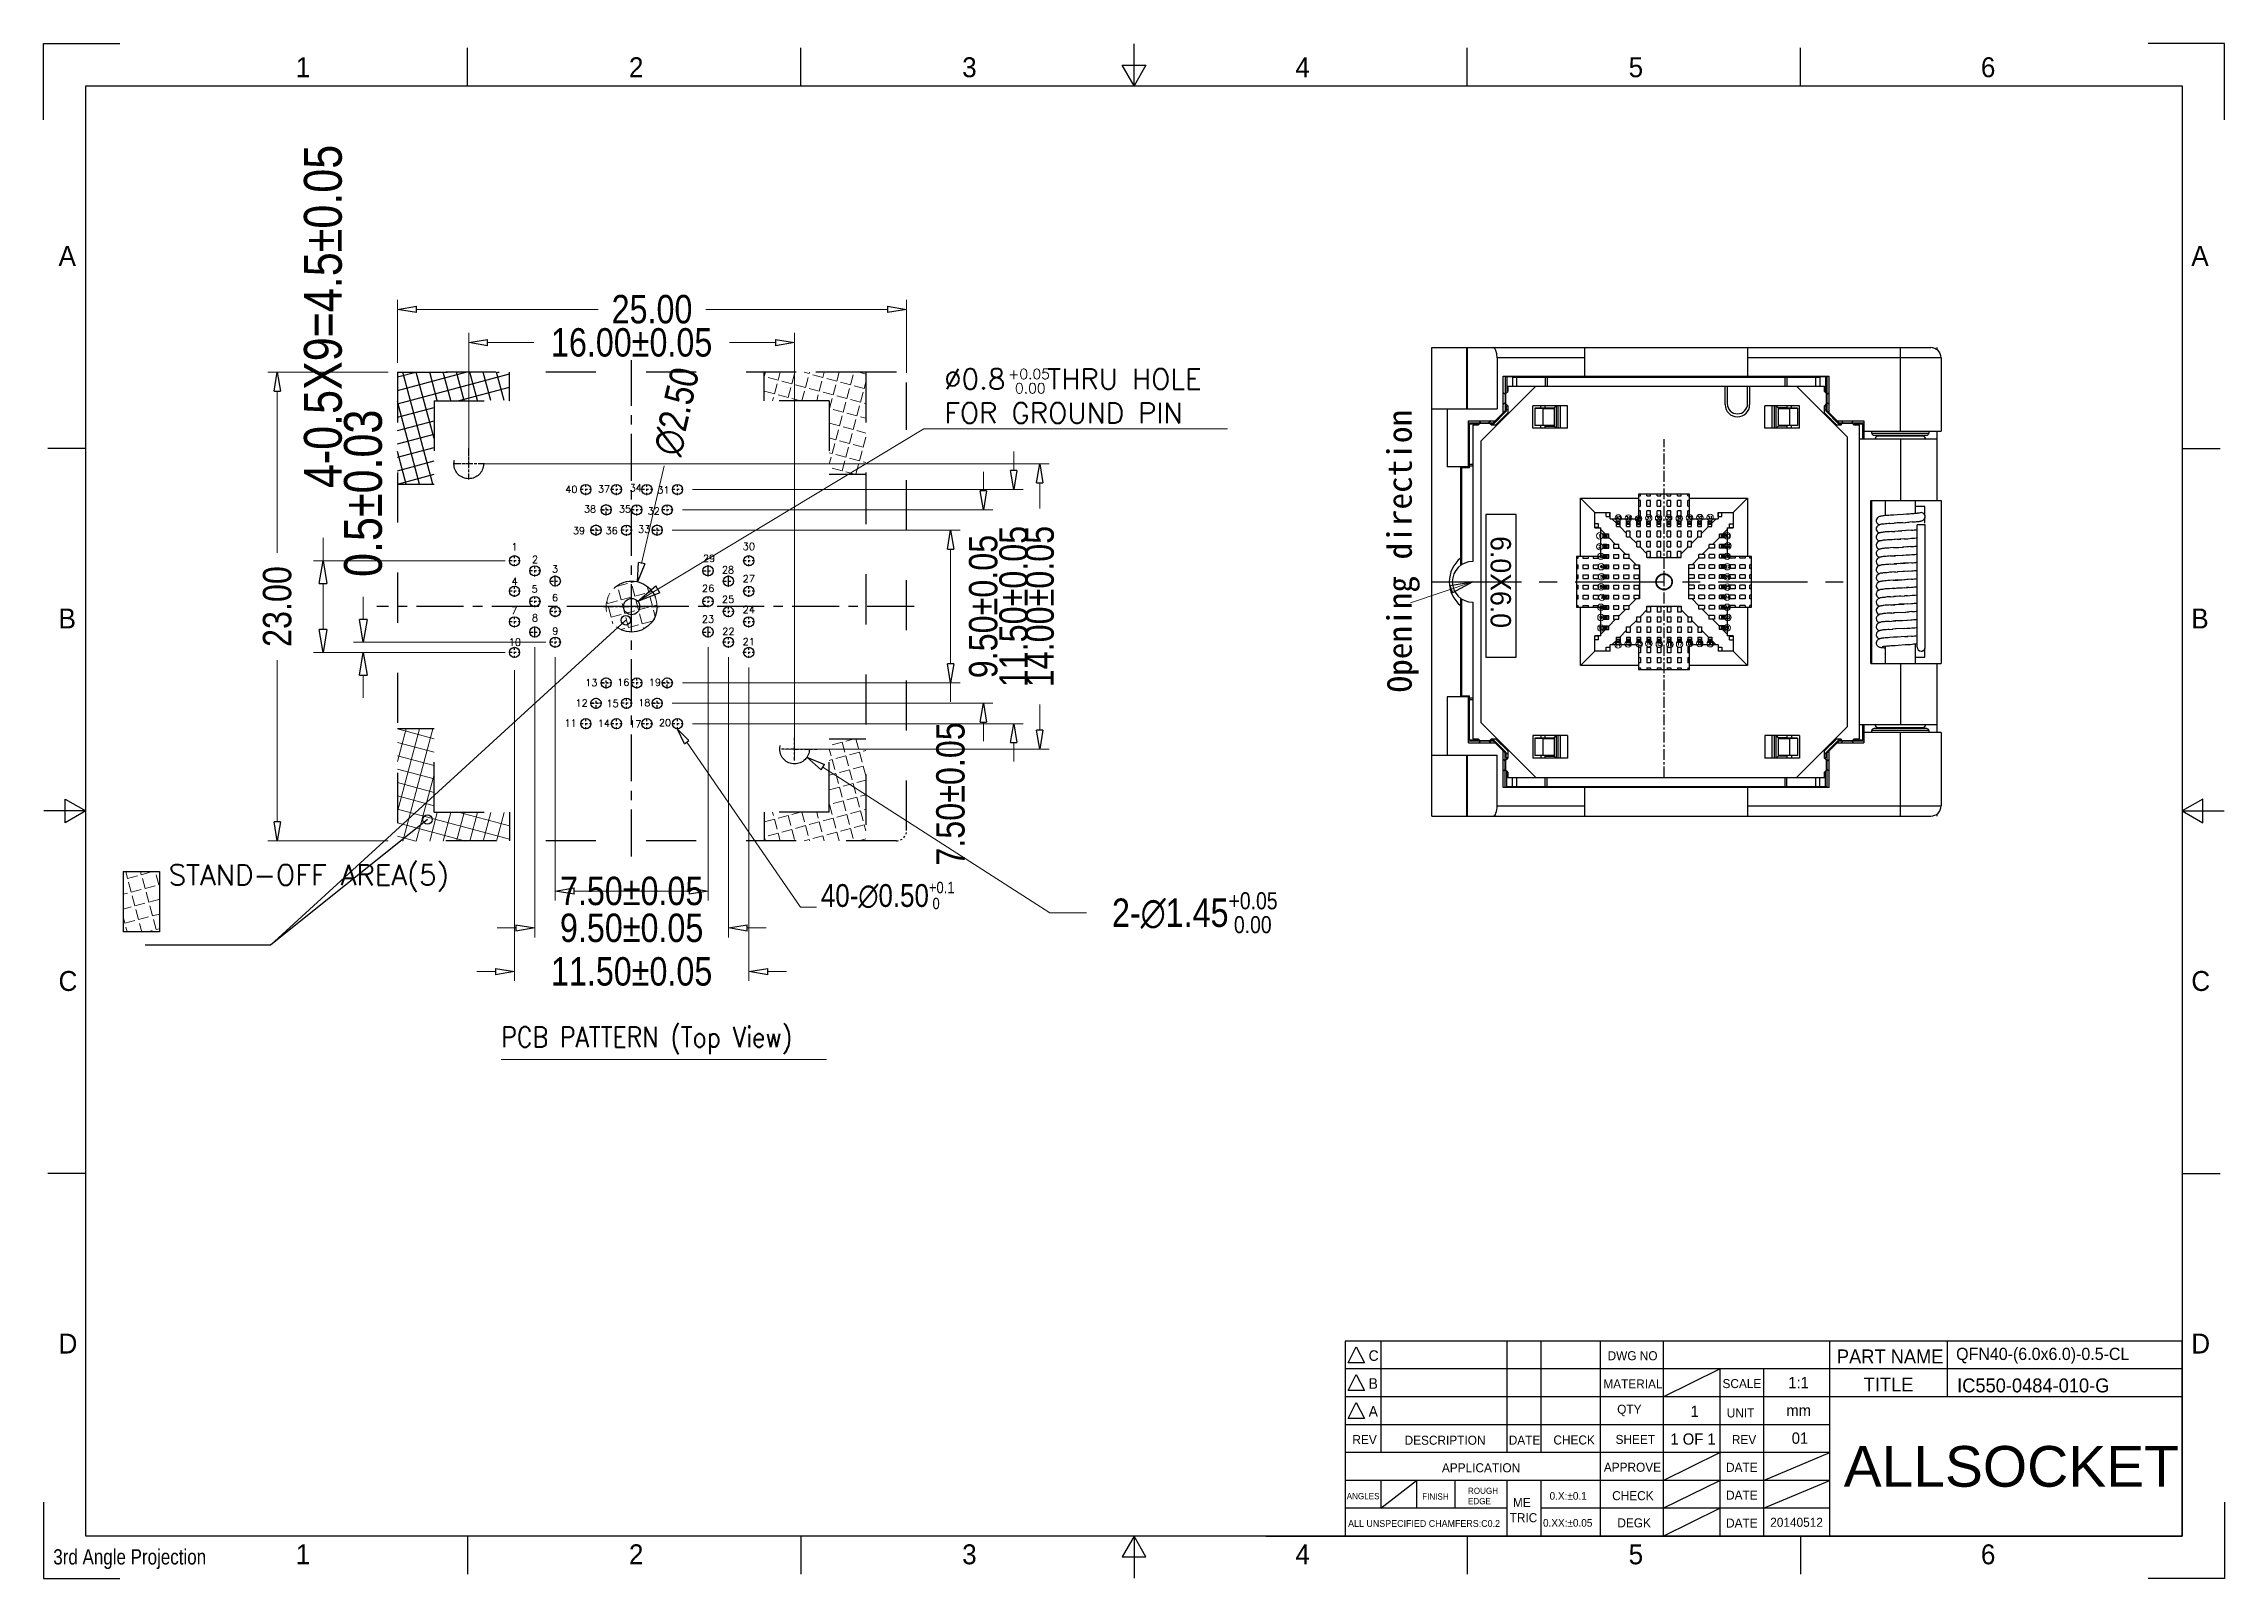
# Model space of a CAD drawing. Header units: millimetres. Extents: x 1756 to 1863, y -828 to -753.
import ezdxf
from ezdxf.enums import TextEntityAlignment as Align

# ---------------------------------------------------------------- set-up
doc = ezdxf.new("R2010")
doc.units = ezdxf.units.MM
doc.header["$LTSCALE"] = 30.734
doc.header["$PDMODE"] = 3
doc.header["$PDSIZE"] = 8
doc.linetypes.add('CENTER', pattern=[0.6, 0.375, -0.075, 0.075, -0.075])
doc.linetypes.add('HIDDEN', pattern=[0.2, 0.1, -0.1])
doc.layers.get('0').update_dxf_attribs({"linetype": 'CONTINUOUS'})
doc.layers.get('Defpoints').update_dxf_attribs({"linetype": 'CONTINUOUS'})
for name, color, linetype in [('DEFAULT_2', 8, 'HIDDEN'), ('DIM', 3, 'CONTINUOUS'), ('TuKuang', 7, 'CONTINUOUS'), ('定位塊', 53, 'CONTINUOUS')]:
    doc.layers.add(name, color=color, linetype=linetype)
doc.layers.add('from', color=7, linetype='CONTINUOUS', lineweight=13)
doc.styles.add('1', font='romans.shx', dxfattribs={"height": 2.5})
doc.styles.add('2', font='romans.shx', dxfattribs={"bigfont": 'bigfont.shx'})
doc.styles.add('GB', font='', dxfattribs={"height": 4})
doc.styles.add('Mark-1', font='@Dotum.ttf')
doc.styles.add('ROMANS', font='romans.shx')
doc.styles.get("Standard").update_dxf_attribs({"font": 'txt', "width": 0.85})
doc.styles.add('TXT', font='txt.shx', dxfattribs={"bigfont": 'gbcbig.shx'})
doc.styles.get('GB').set_extended_font_data('KaiTi_GB2312')
doc.dimstyles.get("Standard").update_dxf_attribs({"dimscale": 0.97, "dimtxt": 2, "dimasz": 1.2, "dimexe": 0.5, "dimexo": 0.5, "dimgap": 0.5, "dimtad": 0, "dimtoh": 1, "dimzin": 1, "dimdsep": 46, "dimtxsty": 'Standard', "dimblk": 'CLOSEDBLANK', "dimcen": 0.5, "dimclrd": 3, "dimclre": 3, "dimclrt": 4, "dimadec": 0, "dimazin": 0, "dimtp": 0.05, "dimtm": 0.05, "dimtfac": 1, "dimtofl": 0, "dimtmove": 0, "dimatfit": 3, "dimldrblk": 'CLOSEDBLANK', "dimfxl": 1, "dimtolj": 1, "dimtzin": 0, "dimlwd": 5, "dimlwe": 5, "dimarcsym": 0})

msp = doc.modelspace()

# ---------------------------------------------------------------- texts
at = {"color": 0, "linetype": 'ByBlock', "char_height": 1, "attachment_point": 1, "style": 'ROMANS'}
for s, insert, width in [('%%C0.8   THRU HOLE FOR GROUND PIN', (1800.049, -768.974), 16.1594), ('\\A1;{\\H0.5x;\\S+0.05^  0.00;}', (1803.18, -768.974), 10.4663), ('STAND-OFF AREA(5)', (1761.966, -793.313), 15.18866)]:
    msp.add_mtext(s, dxfattribs=dict(at, insert=insert, width=width))
at = {"color": 4, "linetype": 'ByBlock', "insert": (1797.272, -794.826), "char_height": 1.12, "attachment_point": 5}
msp.add_mtext('\\A1;40-∅0.50{\\H0.5x;\\S+0.1^  0;}', dxfattribs=at)
at = {"color": 8, "lineweight": 25, "ltscale": 10, "char_height": 0.52053, "width": 0.67136, "attachment_point": 1, "style": '2'}
for s, insert in [('{\\f@Gulim|b0|i0|c134|p34;C}', (1820.888, -817.153)), ('{\\f@Gulim|b0|i0|c134|p34;B}', (1820.888, -818.521)), ('{\\f@Gulim|b0|i0|c134|p34;A}', (1820.888, -819.888))]:
    msp.add_mtext(s, dxfattribs=dict(at, insert=insert))
at = {"color": 0, "linetype": 'ByBlock', "insert": (1844.215, -821.85), "char_height": 2, "attachment_point": 1, "style": 'ROMANS'}
msp.add_mtext_dynamic_manual_height_columns('{\\fSansSerif|b0|i0|c2|p2;ALLSOCKET}', width=14.96325, gutter_width=2.25, heights=[0], dxfattribs=at)
at = {"layer": 'DIM', "color": 8, "linetype": 'ByBlock', "lineweight": 25, "attachment_point": 7, "style": 'GB'}
for s, insert, char_height, width in [('{\\f@Gulim|b0|i0|c134|p34;QFN40-(6.0x6.0)-0.5-CL}', (1849.735, -817.81), 0.6, 3.05386), ('{\\f@Gulim|b0|i0|c134|p34;DWG NO}', (1832.621, -817.648), 0.44422, 3.71193), ('{\\f@Gulim|b0|i0|c134|p34;PART NAME}', (1843.881, -817.798), 0.68553, 5.51269), ('{\\f@Gulim|b0|i0|c134|p34;MATERIAL}', (1832.412, -819.025), 0.44422, 1.55685), ('{\\f@Gulim|b0|i0|c134|p34;SCALE}', (1838.263, -819.015), 0.44422, 1.55685), ('{\\f@Gulim|b0|i0|c134|p34;1:1}', (1841.492, -819.015), 0.55528, 1.33831), ('{\\f@Gulim|b0|i0|c134|p34;TITLE}', (1845.198, -819.174), 0.68553, 3.05386), ('{\\f@Gulim|b0|i0|c134|p34;IC550-0484-010-G}', (1849.784, -819.229), 0.68553, 3.05386), ('{\\f@Gulim|b0|i0|c134|p34;  QTY}', (1832.769, -820.39), 0.44422, 1.55685), ('{\\f@Gulim|b0|i0|c134|p34;1}', (1836.697, -820.427), 0.55528, 0.96925), ('{\\f@Gulim|b0|i0|c134|p34;UNIT}', (1838.472, -820.455), 0.44422, 1.55685), ('{\\f@Gulim|b0|i0|c134|p34;mm}', (1841.398, -820.383), 0.55528, 1.33831), ('{\\f@Gulim|b0|i0|c134|p34;SHEET}', (1833.012, -821.757), 0.44422, 1.55685), ('{\\f@Gulim|b0|i0|c134|p34;1 OF 1}', (1835.705, -821.795), 0.55528, 2.60519), ('{\\f@Gulim|b0|i0|c134|p34;01}', (1841.663, -821.75), 0.55528, 1.33831), ('{\\f@Gulim|b0|i0|c134|p34;REV}', (1820.091, -821.759), 0.44422, 1.55685), ('{\\f@Gulim|b0|i0|c134|p34;DESCRIPTION}', (1822.653, -821.796), 0.44422, 1.55685), ('{\\f@Gulim|b0|i0|c134|p34;DATE}', (1827.768, -821.783), 0.44422, 1.55685), ('{\\f@Gulim|b0|i0|c134|p34;CHECK}', (1829.961, -821.783), 0.44422, 1.55685), ('{\\f@Gulim|b0|i0|c134|p34;REV}', (1838.723, -821.759), 0.44422, 1.55685), ('{\\f@Gulim|b0|i0|c134|p34;APPLICATION}', (1824.486, -823.148), 0.44422, 1.55685), ('{\\f@Gulim|b0|i0|c134|p34;APPROVE}', (1832.437, -823.121), 0.44422, 1.55685), ('{\\f@Gulim|b0|i0|c134|p34;DATE}', (1838.439, -823.121), 0.44422, 1.55685), ('{\\f@Gulim|b0|i0|c134|p34;ROUGH \\PEDGE}', (1825.764, -824.714), 0.30385, 1.22829), ('{\\f@Gulim|b0|i0|c134|p34; ME\\PTRIC}', (1827.812, -825.598), 0.44422, 1.55685), ('{\\f@Gulim|b0|i0|c134|p34;0.X:%%P0.1}', (1829.774, -824.493), 0.37481, 2.52294), ('{\\f@Gulim|b0|i0|c134|p34;CHECK}', (1832.846, -824.517), 0.44422, 1.55685), ('{\\f@Gulim|b0|i0|c134|p34;DATE}', (1838.439, -824.488), 0.44422, 1.55685), ('{\\f@Gulim|b0|i0|c134|p34;0.XX:%%P0.05}', (1829.451, -825.817), 0.37481, 2.81226), ('{\\f@Gulim|b0|i0|c134|p34;DEGK}', (1833.101, -825.852), 0.44422, 1.55685), ('{\\f@Gulim|b0|i0|c134|p34;DATE}', (1838.439, -825.855), 0.44422, 1.55685), ('{\\f@Gulim|b0|i0|c134|p34;20140512}', (1840.607, -825.825), 0.44422, 1.28893)]:
    msp.add_mtext(s, dxfattribs=dict(at, insert=insert, char_height=char_height, width=width))
at = {"layer": 'DIM', "color": 8, "linetype": 'ByBlock', "lineweight": 9, "attachment_point": 7, "style": 'GB'}
for s, insert, char_height, width in [('{\\f@Gulim|b0|i0|c134|p34;ANGLES}', (1819.81, -824.469), 0.30385, 1.647), ('{\\f@Gulim|b0|i0|c134|p34;FINISH}', (1823.517, -824.486), 0.30385, 1.42111), ('{\\f@Gulim|b0|i0|c134|p34;\\C8;ALL UNSPECIFIED CHAMFERS:C0.2}', (1819.879, -825.827), 0.33423, 7.928)]:
    msp.add_mtext(s, dxfattribs=dict(at, insert=insert, char_height=char_height, width=width))
at = {"layer": 'from', "color": 6, "linetype": 'ByBlock', "style": 'TXT'}
for s, height, p in [('40', 0.35, (1781.743, -774.89)), ('37', 0.35, (1783.341, -774.869)), ('34', 0.35, (1784.901, -774.814)), ('31', 0.35, (1786.259, -774.916)), ('38', 0.35, (1782.658, -775.847)), ('35', 0.35, (1784.375, -775.847)), ('32', 0.35, (1785.785, -775.945)), ('40', 0.15, (1833.147, -776.29)), ('39', 0.15, (1833.647, -776.296)), ('38', 0.15, (1834.143, -776.326)), ('37', 0.15, (1834.642, -776.289)), ('36', 0.15, (1835.126, -776.301)), ('35', 0.15, (1835.622, -776.29)), ('34', 0.15, (1836.139, -776.314)), ('33', 0.15, (1836.642, -776.288)), ('32', 0.15, (1837.148, -776.274)), ('31', 0.15, (1837.654, -776.27)), ('39', 0.35, (1782.113, -776.917)), ('36', 0.35, (1783.719, -776.917)), ('33', 0.35, (1785.317, -776.844)), ('1', 0.15, (1832.238, -777.17)), ('30', 0.15, (1838.493, -777.166)), ('1', 0.35, (1778.942, -777.71)), ('2', 0.35, (1779.957, -778.33)), ('29', 0.35, (1788.503, -778.274)), ('30', 0.35, (1790.453, -777.689)), ('2', 0.15, (1832.241, -777.701)), ('3', 0.15, (1832.293, -778.176)), ('28', 0.15, (1838.493, -778.176)), ('29', 0.15, (1838.523, -777.659)), ('4', 0.35, (1778.957, -779.407)), ('3', 0.35, (1780.931, -778.796)), ('28', 0.35, (1789.432, -778.838)), ('27', 0.35, (1790.453, -779.27)), ('4', 0.15, (1832.307, -778.684)), ('5', 0.15, (1832.321, -779.176)), ('26', 0.15, (1838.497, -779.185)), ('27', 0.15, (1838.504, -778.685)), ('5', 0.35, (1779.939, -779.779)), ('6', 0.35, (1780.935, -780.202)), ('26', 0.35, (1788.456, -779.75)), ('25', 0.35, (1789.437, -780.286)), ('24', 0.35, (1790.455, -780.787)), ('8', 0.15, (1832.293, -780.676)), ('6', 0.15, (1832.296, -779.672)), ('7', 0.15, (1832.334, -780.188)), ('24', 0.15, (1838.484, -780.185)), ('23', 0.15, (1838.493, -780.676)), ('25', 0.15, (1838.498, -779.688)), ('7', 0.35, (1778.933, -780.833)), ('8', 0.35, (1779.958, -781.193)), ('9', 0.35, (1780.952, -781.839)), ('23', 0.35, (1788.448, -781.258)), ('22', 0.35, (1789.452, -781.854)), ('10', 0.15, (1832.293, -781.694)), ('9', 0.15, (1832.293, -781.179)), ('21', 0.15, (1838.493, -781.684)), ('22', 0.15, (1838.528, -781.173)), ('10', 0.35, (1778.962, -782.39)), ('21', 0.35, (1790.452, -782.367)), ('11', 0.15, (1833.135, -782.526)), ('12', 0.15, (1833.628, -782.477)), ('13', 0.15, (1834.172, -782.477)), ('14', 0.15, (1834.648, -782.458)), ('15', 0.15, (1835.158, -782.486)), ('16', 0.15, (1835.677, -782.504)), ('17', 0.15, (1836.155, -782.483)), ('18', 0.15, (1836.648, -782.458)), ('19', 0.15, (1837.146, -782.454)), ('20', 0.15, (1837.662, -782.466)), ('13', 0.35, (1782.718, -784.374)), ('16', 0.35, (1784.291, -784.365)), ('19', 0.35, (1785.837, -784.356)), ('12', 0.35, (1782.242, -785.37)), ('15', 0.35, (1783.76, -785.397)), ('18', 0.35, (1785.324, -785.361)), ('11', 0.35, (1781.703, -786.366)), ('14', 0.35, (1783.331, -786.375)), ('17', 0.35, (1784.876, -786.403)), ('20', 0.35, (1786.34, -786.339))]:
    msp.add_text(s, height=height, dxfattribs=at).set_placement(p, align=Align.MIDDLE)
at = {"layer": '定位塊', "color": 0, "style": 'Mark-1'}
msp.add_text('6.0X6.0', height=1, rotation=270, dxfattribs=at).set_placement((1826.877, -777.185))

# ---------------------------------------------------------------- blocks, each defined once
blk = doc.blocks.new('_CLOSEDBLANK')
at = {"color": 0, "linetype": 'ByBlock'}
for p, q in [((-1, 0.167), (0, 0)), ((-1, 0.167), (-1, -0.167)), ((0, 0), (-1, -0.167))]:
    blk.add_line(p, q, dxfattribs=at)
blk = doc.blocks.new('*D4')
at = {"layer": 'Defpoints', "color": 0, "linetype": 'ByBlock', "transparency": 16777216}
for p in [(1778.95, -783.3), (1790.45, -783.16), (1790.45, -798.56)]:
    blk.add_point(p, dxfattribs=at)
at = {"layer": 'DIM', "color": 3, "linetype": 'ByBlock', "lineweight": 5, "transparency": 16777216}
for p, q in [((1778.95, -783.76), (1778.95, -799.02)), ((1790.45, -783.63), (1790.45, -799.02)), ((1778.02, -798.56), (1777.09, -798.56)), ((1791.38, -798.56), (1792.31, -798.56))]:
    blk.add_line(p, q, dxfattribs=at)
at = {"layer": 'DIM', "color": 3, "linetype": 'ByBlock', "lineweight": 5, "transparency": 16777216, "xscale": 0.93, "yscale": 0.93, "zscale": 0.93}
blk.add_blockref('_CLOSEDBLANK', (1778.95, -798.56), dxfattribs=at)
at = {"layer": 'DIM', "color": 3, "linetype": 'ByBlock', "lineweight": 5, "transparency": 16777216, "xscale": 0.93, "yscale": 0.93, "zscale": 0.93, "rotation": 180}
blk.add_blockref('_CLOSEDBLANK', (1790.45, -798.56), dxfattribs=at)
at = {"layer": 'DIM', "color": 4, "linetype": 'ByBlock', "transparency": 16777216, "insert": (1784.7, -798.56), "char_height": 1.395, "attachment_point": 5}
blk.add_mtext('\\A1;11.50±0.05', dxfattribs=at)
blk = doc.blocks.new('*D5')
at = {"layer": 'Defpoints', "color": 0, "linetype": 'ByBlock', "transparency": 16777216}
for p in [(1779.95, -782.16), (1789.45, -782.66), (1789.45, -796.42)]:
    blk.add_point(p, dxfattribs=at)
at = {"layer": 'DIM', "color": 3, "linetype": 'ByBlock', "lineweight": 5, "transparency": 16777216}
for p, q in [((1779.95, -782.63), (1779.95, -796.88)), ((1789.45, -783.13), (1789.45, -796.88)), ((1779.02, -796.42), (1778.09, -796.42)), ((1790.38, -796.42), (1791.31, -796.42))]:
    blk.add_line(p, q, dxfattribs=at)
at = {"layer": 'DIM', "color": 3, "linetype": 'ByBlock', "lineweight": 5, "transparency": 16777216, "xscale": 0.93, "yscale": 0.93, "zscale": 0.93}
blk.add_blockref('_CLOSEDBLANK', (1779.95, -796.42), dxfattribs=at)
at = {"layer": 'DIM', "color": 3, "linetype": 'ByBlock', "lineweight": 5, "transparency": 16777216, "xscale": 0.93, "yscale": 0.93, "zscale": 0.93, "rotation": 180}
blk.add_blockref('_CLOSEDBLANK', (1789.45, -796.42), dxfattribs=at)
at = {"layer": 'DIM', "color": 4, "linetype": 'ByBlock', "transparency": 16777216, "insert": (1784.7, -796.42), "char_height": 1.395, "attachment_point": 5}
blk.add_mtext('\\A1;9.50±0.05', dxfattribs=at)
blk = doc.blocks.new('*D6')
at = {"layer": 'Defpoints', "color": 0, "linetype": 'ByBlock', "transparency": 16777216}
for p in [(1776.7, -767.68), (1776.7, -773.64), (1792.7, -787.64)]:
    blk.add_point(p, dxfattribs=at)
at = {"layer": 'DIM', "color": 3, "linetype": 'ByBlock', "lineweight": 5, "transparency": 16777216}
for p, q in [((1776.7, -773.17), (1776.7, -767.21)), ((1777.63, -767.68), (1779.89, -767.68)), ((1791.77, -767.68), (1789.51, -767.68)), ((1792.7, -787.17), (1792.7, -767.21))]:
    blk.add_line(p, q, dxfattribs=at)
at = {"layer": 'DIM', "color": 3, "linetype": 'ByBlock', "lineweight": 5, "transparency": 16777216, "xscale": 0.93, "yscale": 0.93, "zscale": 0.93, "rotation": 180}
blk.add_blockref('_CLOSEDBLANK', (1776.7, -767.68), dxfattribs=at)
at = {"layer": 'DIM', "color": 3, "linetype": 'ByBlock', "lineweight": 5, "transparency": 16777216, "xscale": 0.93, "yscale": 0.93, "zscale": 0.93}
blk.add_blockref('_CLOSEDBLANK', (1792.7, -767.68), dxfattribs=at)
at = {"layer": 'DIM', "color": 4, "linetype": 'ByBlock', "transparency": 16777216, "insert": (1784.7, -767.68), "char_height": 1.395, "attachment_point": 5}
blk.add_mtext('\\A1;16.00±0.05', dxfattribs=at)
blk = doc.blocks.new('*D7')
at = {"layer": 'Defpoints', "color": 0, "linetype": 'ByBlock', "transparency": 16777216}
for p in [(1767.3, -769.14), (1773.2, -769.14), (1773.2, -792.14)]:
    blk.add_point(p, dxfattribs=at)
at = {"layer": 'DIM', "color": 3, "linetype": 'ByBlock', "lineweight": 5, "transparency": 16777216}
for p, q in [((1772.74, -769.14), (1766.84, -769.14)), ((1767.3, -770.07), (1767.3, -778)), ((1767.3, -791.21), (1767.3, -783.28)), ((1772.74, -792.14), (1766.84, -792.14))]:
    blk.add_line(p, q, dxfattribs=at)
at = {"layer": 'DIM', "color": 3, "linetype": 'ByBlock', "lineweight": 5, "transparency": 16777216, "xscale": 0.93, "yscale": 0.93, "zscale": 0.93}
for p, rotation in [((1767.3, -769.14), 90), ((1767.3, -792.14), 270)]:
    blk.add_blockref('_CLOSEDBLANK', p, dxfattribs=dict(at, rotation=rotation))
at = {"layer": 'DIM', "color": 4, "linetype": 'ByBlock', "transparency": 16777216, "insert": (1767.3, -780.64), "char_height": 1.395, "attachment_point": 5, "rotation": 90}
blk.add_mtext('\\A1;23.00', dxfattribs=at)
blk = doc.blocks.new('*D8')
at = {"layer": 'Defpoints', "color": 0, "linetype": 'ByBlock', "transparency": 16777216}
for p in [(1773.2, -766.05), (1773.2, -769.14), (1798.2, -769.64)]:
    blk.add_point(p, dxfattribs=at)
at = {"layer": 'DIM', "color": 3, "linetype": 'ByBlock', "lineweight": 5, "transparency": 16777216}
for p, q in [((1773.2, -768.67), (1773.2, -765.58)), ((1798.2, -769.17), (1798.2, -765.58)), ((1774.13, -766.05), (1783.06, -766.05)), ((1797.27, -766.05), (1788.34, -766.05))]:
    blk.add_line(p, q, dxfattribs=at)
at = {"layer": 'DIM', "color": 3, "linetype": 'ByBlock', "lineweight": 5, "transparency": 16777216, "xscale": 0.93, "yscale": 0.93, "zscale": 0.93, "rotation": 180}
blk.add_blockref('_CLOSEDBLANK', (1773.2, -766.05), dxfattribs=at)
at = {"layer": 'DIM', "color": 3, "linetype": 'ByBlock', "lineweight": 5, "transparency": 16777216, "xscale": 0.93, "yscale": 0.93, "zscale": 0.93}
blk.add_blockref('_CLOSEDBLANK', (1798.2, -766.05), dxfattribs=at)
at = {"layer": 'DIM', "color": 4, "linetype": 'ByBlock', "transparency": 16777216, "insert": (1785.7, -766.05), "char_height": 1.395, "attachment_point": 5}
blk.add_mtext('\\A1;25.00', dxfattribs=at)
blk = doc.blocks.new('*D9')
at = {"layer": 'Defpoints', "color": 0, "linetype": 'ByBlock', "transparency": 16777216}
for p in [(1780.95, -782.66), (1788.45, -782.16), (1788.45, -794.61)]:
    blk.add_point(p, dxfattribs=at)
at = {"layer": 'DIM', "color": 3, "linetype": 'ByBlock', "lineweight": 5, "transparency": 16777216}
for p, q in [((1788.45, -782.63), (1788.45, -795.07)), ((1780.95, -783.13), (1780.95, -795.07)), ((1781.88, -794.61), (1787.52, -794.61))]:
    blk.add_line(p, q, dxfattribs=at)
at = {"layer": 'DIM', "color": 3, "linetype": 'ByBlock', "lineweight": 5, "transparency": 16777216, "xscale": 0.93, "yscale": 0.93, "zscale": 0.93, "rotation": 180}
blk.add_blockref('_CLOSEDBLANK', (1780.95, -794.61), dxfattribs=at)
at = {"layer": 'DIM', "color": 3, "linetype": 'ByBlock', "lineweight": 5, "transparency": 16777216, "xscale": 0.93, "yscale": 0.93, "zscale": 0.93}
blk.add_blockref('_CLOSEDBLANK', (1788.45, -794.61), dxfattribs=at)
at = {"layer": 'DIM', "color": 4, "linetype": 'ByBlock', "transparency": 16777216, "insert": (1784.7, -794.61), "char_height": 1.395, "attachment_point": 5}
blk.add_mtext('\\A1;7.50±0.05', dxfattribs=at)
blk = doc.blocks.new('*D10')
at = {"layer": 'Defpoints', "color": 0, "linetype": 'ByBlock', "transparency": 16777216}
for p in [(1786.73, -775.89), (1786.23, -785.39), (1801.97, -785.39)]:
    blk.add_point(p, dxfattribs=at)
at = {"layer": 'DIM', "color": 3, "linetype": 'ByBlock', "lineweight": 5, "transparency": 16777216}
for p, q in [((1801.97, -774.96), (1801.97, -774.03)), ((1787.19, -775.89), (1802.44, -775.89)), ((1786.69, -785.39), (1802.44, -785.39)), ((1801.97, -786.32), (1801.97, -787.25))]:
    blk.add_line(p, q, dxfattribs=at)
at = {"layer": 'DIM', "color": 3, "linetype": 'ByBlock', "lineweight": 5, "transparency": 16777216, "xscale": 0.93, "yscale": 0.93, "zscale": 0.93}
for p, rotation in [((1801.97, -775.89), 270), ((1801.97, -785.39), 90)]:
    blk.add_blockref('_CLOSEDBLANK', p, dxfattribs=dict(at, rotation=rotation))
at = {"layer": 'DIM', "color": 4, "linetype": 'ByBlock', "transparency": 16777216, "insert": (1801.97, -780.64), "char_height": 1.395, "attachment_point": 5, "rotation": 90}
blk.add_mtext('\\A1;9.50±0.05', dxfattribs=at)
blk = doc.blocks.new('*D11')
at = {"layer": 'Defpoints', "color": 0, "linetype": 'ByBlock', "transparency": 16777216}
for p in [(1787.23, -774.89), (1787.23, -786.39), (1803.46, -786.39)]:
    blk.add_point(p, dxfattribs=at)
at = {"layer": 'DIM', "color": 3, "linetype": 'ByBlock', "lineweight": 5, "transparency": 16777216}
for p, q in [((1803.46, -773.96), (1803.46, -773.03)), ((1787.69, -774.89), (1803.93, -774.89)), ((1787.69, -786.39), (1803.93, -786.39)), ((1803.46, -787.32), (1803.46, -788.25))]:
    blk.add_line(p, q, dxfattribs=at)
at = {"layer": 'DIM', "color": 3, "linetype": 'ByBlock', "lineweight": 5, "transparency": 16777216, "xscale": 0.93, "yscale": 0.93, "zscale": 0.93}
for p, rotation in [((1803.46, -774.89), 270), ((1803.46, -786.39), 90)]:
    blk.add_blockref('_CLOSEDBLANK', p, dxfattribs=dict(at, rotation=rotation))
at = {"layer": 'DIM', "color": 4, "linetype": 'ByBlock', "transparency": 16777216, "insert": (1803.46, -780.64), "char_height": 1.395, "attachment_point": 5, "rotation": 90}
blk.add_mtext('\\A1;11.50±0.05', dxfattribs=at)
blk = doc.blocks.new('*D12')
at = {"layer": 'Defpoints', "color": 0, "linetype": 'ByBlock', "transparency": 16777216}
for p in [(1776.7, -773.64), (1792.7, -787.64), (1804.74, -787.64)]:
    blk.add_point(p, dxfattribs=at)
at = {"layer": 'DIM', "color": 3, "linetype": 'ByBlock', "lineweight": 5, "transparency": 16777216}
for p, q in [((1777.16, -773.64), (1805.2, -773.64)), ((1804.74, -774.57), (1804.74, -775.83)), ((1804.74, -786.71), (1804.74, -785.45)), ((1793.16, -787.64), (1805.2, -787.64))]:
    blk.add_line(p, q, dxfattribs=at)
at = {"layer": 'DIM', "color": 3, "linetype": 'ByBlock', "lineweight": 5, "transparency": 16777216, "xscale": 0.93, "yscale": 0.93, "zscale": 0.93}
for p, rotation in [((1804.74, -773.64), 90), ((1804.74, -787.64), 270)]:
    blk.add_blockref('_CLOSEDBLANK', p, dxfattribs=dict(at, rotation=rotation))
at = {"layer": 'DIM', "color": 4, "linetype": 'ByBlock', "transparency": 16777216, "insert": (1804.74, -780.64), "char_height": 1.395, "attachment_point": 5, "rotation": 90}
blk.add_mtext('\\A1;14.00±0.05', dxfattribs=at)
blk = doc.blocks.new('*D13')
at = {"layer": 'Defpoints', "color": 0, "linetype": 'ByBlock', "transparency": 16777216}
for p in [(1784.98, -779.42), (1784.42, -781.86)]:
    blk.add_point(p, dxfattribs=at)
at = {"layer": 'DIM', "color": 3, "linetype": 'ByBlock', "lineweight": 5, "transparency": 16777216}
for p, q in [((1786.3, -773.73), (1785.19, -778.52)), ((1784.7, -781.1), (1784.7, -780.17)), ((1784.24, -780.64), (1785.17, -780.64))]:
    blk.add_line(p, q, dxfattribs=at)
at = {"layer": 'DIM', "color": 3, "linetype": 'ByBlock', "lineweight": 5, "transparency": 16777216, "xscale": 0.93, "yscale": 0.93, "zscale": 0.93, "rotation": 256.9840168029936}
blk.add_blockref('_CLOSEDBLANK', (1784.98, -779.42), dxfattribs=at)
at = {"layer": 'DIM', "color": 4, "linetype": 'ByBlock', "transparency": 16777216, "insert": (1786.91, -771.06), "char_height": 1.395, "attachment_point": 5, "rotation": 76.984}
blk.add_mtext('\\A1;∅2.50', dxfattribs=at)
blk = doc.blocks.new('*D14')
at = {"layer": 'Defpoints', "color": 0, "linetype": 'ByBlock', "transparency": 16777216}
for p in [(1786.23, -776.89), (1786.73, -784.39), (1800.36, -784.39)]:
    blk.add_point(p, dxfattribs=at)
at = {"layer": 'DIM', "color": 3, "linetype": 'ByBlock', "lineweight": 5, "transparency": 16777216}
for p, q in [((1786.69, -776.89), (1800.83, -776.89)), ((1800.36, -777.82), (1800.36, -783.46)), ((1787.19, -784.39), (1800.83, -784.39)), ((1800.36, -784.39), (1800.36, -785.32))]:
    blk.add_line(p, q, dxfattribs=at)
at = {"layer": 'DIM', "color": 3, "linetype": 'ByBlock', "lineweight": 5, "transparency": 16777216, "xscale": 0.93, "yscale": 0.93, "zscale": 0.93}
for p, rotation in [((1800.36, -776.89), 90), ((1800.36, -784.39), 270)]:
    blk.add_blockref('_CLOSEDBLANK', p, dxfattribs=dict(at, rotation=rotation))
at = {"layer": 'DIM', "color": 4, "linetype": 'ByBlock', "transparency": 16777216, "insert": (1800.36, -789.84), "char_height": 1.395, "attachment_point": 5, "rotation": 90}
blk.add_mtext('\\A1;7.50±0.05', dxfattribs=at)
blk = doc.blocks.new('asdf456')
at = {"color": 8}
for p, q in [((1449.22, 152.96), (1448.09, 154.93)), ((1448.09, 154.93), (1450.34, 154.93)), ((1450.34, 154.93), (1449.22, 152.96)), ((1348.08, 83.25), (1348.08, 85.49)), ((1348.08, 85.49), (1350.05, 84.37)), ((1550.36, 85.49), (1548.39, 84.37)), ((1550.36, 83.25), (1550.36, 85.49)), ((1350.05, 84.37), (1348.08, 83.25)), ((1548.39, 84.37), (1550.36, 83.25)), ((1449.22, 15.77), (1448.09, 13.81)), ((1450.34, 13.81), (1449.22, 15.77)), ((1448.09, 13.81), (1450.34, 13.81))]:
    blk.add_line(p, q, dxfattribs=at)
at = {"layer": 'TuKuang', "color": 8}
for p, q in [((1449.22, 152.96), (1449.22, 156.94)), ((1386.16, 152.96), (1386.16, 156.57)), ((1417.69, 152.96), (1417.69, 156.57)), ((1480.75, 152.96), (1480.75, 156.57)), ((1512.28, 152.96), (1512.28, 156.57)), ((1350.05, 15.77), (1350.05, 152.96)), ((1350.05, 152.96), (1548.39, 152.96)), ((1548.39, 152.96), (1548.39, 15.77)), ((1350.05, 118.67), (1346.44, 118.67)), ((1548.39, 118.67), (1552, 118.67)), ((1350.05, 84.37), (1346.07, 84.37)), ((1548.39, 84.37), (1552.36, 84.37)), ((1350.05, 50.07), (1346.44, 50.07)), ((1548.39, 50.07), (1552, 50.07)), ((1548.39, 15.77), (1350.05, 15.77)), ((1386.16, 15.77), (1386.16, 12.16)), ((1417.69, 15.77), (1417.69, 12.16)), ((1449.22, 15.77), (1449.22, 11.8)), ((1480.75, 15.77), (1480.75, 12.16)), ((1512.28, 15.77), (1512.28, 12.16))]:
    blk.add_line(p, q, dxfattribs=at)
for points in [[(1346.05, 149.74), (1346.05, 156.96), (1353.27, 156.96)], [(1552.39, 149.74), (1552.39, 156.96), (1545.17, 156.96)], [(1346.05, 18.99), (1346.05, 11.77), (1353.27, 11.77)], [(1552.39, 18.99), (1552.39, 11.77), (1545.17, 11.77)]]:
    blk.add_lwpolyline(points, dxfattribs=at)
at = {"color": 8, "char_height": 1.8844, "attachment_point": 1, "style": '1'}
for s, insert, width in [('{\\f@Gulim|b0|i0|c0|p34;1}', (1369.9, 155.67), 8.3008), ('{\\f@Gulim|b0|i0|c134|p34;2}', (1401.43, 155.67), 8.3008), ('{\\f@Gulim|b0|i0|c134|p34;3}', (1432.96, 155.67), 8.3008), ('{\\f@Gulim|b0|i0|c134|p34;4}', (1464.49, 155.67), 8.3008), ('{\\f@Gulim|b0|i0|c134|p34;5}', (1496.02, 155.67), 8.3008), ('{\\f@Gulim|b0|i0|c134|p34;6}', (1529.35, 155.67), 8.3008), ('{\\f@Gulim|b0|i0|c134|p34;A}', (1347.46, 137.82), 9.0416), ('{\\f@Gulim|b0|i0|c134|p34;A}', (1549.26, 137.82), 9.0416), ('{\\f@Gulim|b0|i0|c134|p34;B}', (1347.46, 103.52), 9.0416), ('{\\f@Gulim|b0|i0|c134|p34;B}', (1549.26, 103.52), 9.0416), ('{\\f@Gulim|b0|i0|c134|p34;C}', (1347.46, 69.23), 9.0416), ('{\\f@Gulim|b0|i0|c134|p34;C}', (1549.26, 69.23), 9.0416), ('{\\f@Gulim|b0|i0|c134|p34;D}', (1347.46, 34.93), 9.0416), ('{\\f@Gulim|b0|i0|c134|p34;D}', (1549.26, 34.93), 9.0416), ('{\\f@Gulim|b0|i0|c0|p34;1}', (1369.9, 14.99), 8.3008), ('{\\f@Gulim|b0|i0|c134|p34;2}', (1401.43, 14.99), 8.3008), ('{\\f@Gulim|b0|i0|c134|p34;3}', (1432.96, 14.99), 8.3008), ('{\\f@Gulim|b0|i0|c134|p34;4}', (1464.49, 14.99), 8.3008), ('{\\f@Gulim|b0|i0|c134|p34;5}', (1496.02, 14.99), 8.3008), ('{\\f@Gulim|b0|i0|c134|p34;6}', (1529.35, 14.99), 8.3008)]:
    blk.add_mtext(s, dxfattribs=dict(at, insert=insert, width=width))
at = {"layer": 'TuKuang', "color": 8, "lineweight": 9, "insert": (1346.96, 14.53), "char_height": 1.4441, "width": 18.5479, "attachment_point": 1}
blk.add_mtext('{\\f@Gulim|b0|i0|c0|p34;\\C8;3rd Angle Projection}', dxfattribs=at)
blk = doc.blocks.new('P')
at = {"lineweight": 9}
blk.add_line((1851.26, 2772.63), (1883.21, 2772.63), dxfattribs=at)
at = {"lineweight": 9, "insert": (1851.27, 2775.82), "char_height": 2, "attachment_point": 1}
blk.add_mtext('{\\Fromans|c0;PCB PATTERN (Top View)}', dxfattribs=at)
blk = doc.blocks.new('*D15')
at = {"layer": 'Defpoints', "color": 0, "linetype": 'ByBlock', "transparency": 16777216}
for p in [(1792.09, -787.25), (1793.31, -788.03)]:
    blk.add_point(p, dxfattribs=at)
at = {"layer": 'DIM', "color": 3, "linetype": 'ByBlock', "lineweight": 5, "transparency": 16777216}
for p, q in [((1792.24, -787.64), (1793.17, -787.64)), ((1792.7, -788.1), (1792.7, -787.17)), ((1805.23, -795.67), (1794.09, -788.53)), ((1807.03, -795.67), (1805.23, -795.67))]:
    blk.add_line(p, q, dxfattribs=at)
at = {"layer": 'DIM', "color": 3, "linetype": 'ByBlock', "lineweight": 5, "transparency": 16777216, "xscale": 0.93, "yscale": 0.93, "zscale": 0.93, "rotation": 147.3529996918148}
blk.add_blockref('_CLOSEDBLANK', (1793.31, -788.03), dxfattribs=at)
at = {"layer": 'DIM', "color": 4, "linetype": 'ByBlock', "transparency": 16777216, "insert": (1812.35, -795.67), "char_height": 1.395, "attachment_point": 5}
blk.add_mtext('\\A1;2-∅1.45{\\H0.837000;\\S+0.05^  0.00;}', dxfattribs=at)
blk = doc.blocks.new('*D16')
at = {"layer": 'Defpoints', "color": 0, "linetype": 'ByBlock', "transparency": 16777216}
for p in [(1771.52, -782.39), (1780.95, -782.39), (1778.95, -782.89)]:
    blk.add_point(p, dxfattribs=at)
at = {"layer": 'DIM', "color": 3, "linetype": 'ByBlock', "lineweight": 5, "transparency": 16777216}
for p, q in [((1771.52, -781.27), (1771.52, -780.16)), ((1780.49, -782.39), (1771.05, -782.39)), ((1778.49, -782.89), (1771.05, -782.89)), ((1771.52, -784.01), (1771.52, -785.12))]:
    blk.add_line(p, q, dxfattribs=at)
at = {"layer": 'DIM', "color": 3, "linetype": 'ByBlock', "lineweight": 5, "transparency": 16777216, "xscale": 1.116, "yscale": 1.116, "zscale": 1.116}
for p, rotation in [((1771.52, -782.39), 270), ((1771.52, -782.89), 90)]:
    blk.add_blockref('_CLOSEDBLANK', p, dxfattribs=dict(at, rotation=rotation))
at = {"layer": 'DIM', "color": 4, "linetype": 'ByBlock', "transparency": 16777216, "insert": (1771.52, -775.08), "char_height": 1.86, "attachment_point": 5, "rotation": 90}
blk.add_mtext('\\A1;0.5%%P0.03', dxfattribs=at)
blk = doc.blocks.new('*D17')
at = {"layer": 'Defpoints', "color": 0, "linetype": 'ByBlock', "transparency": 16777216}
for p in [(1769.55, -778.39), (1778.95, -778.39), (1778.95, -782.89)]:
    blk.add_point(p, dxfattribs=at)
at = {"layer": 'DIM', "color": 3, "linetype": 'ByBlock', "lineweight": 5, "transparency": 16777216}
for p, q in [((1769.55, -778.39), (1769.55, -777.27)), ((1778.49, -778.39), (1769.08, -778.39)), ((1769.55, -781.77), (1769.55, -779.51)), ((1778.49, -782.89), (1769.08, -782.89))]:
    blk.add_line(p, q, dxfattribs=at)
at = {"layer": 'DIM', "color": 3, "linetype": 'ByBlock', "lineweight": 5, "transparency": 16777216, "xscale": 1.116, "yscale": 1.116, "zscale": 1.116}
for p, rotation in [((1769.55, -778.39), 90), ((1769.55, -782.89), 270)]:
    blk.add_blockref('_CLOSEDBLANK', p, dxfattribs=dict(at, rotation=rotation))
at = {"layer": 'DIM', "color": 4, "linetype": 'ByBlock', "transparency": 16777216, "insert": (1769.55, -766.4), "char_height": 1.86, "attachment_point": 5, "rotation": 90}
blk.add_mtext('\\A1;4-0.5X9=4.5%%P0.05', dxfattribs=at)
blk = doc.blocks.new('b')
at = {"color": 7, "linetype": 'Continuous'}
for p, q in [((1258.82, -767.66), (1258.82, -744.66)), ((1258.82, -744.66), (1283.32, -744.66)), ((1260.54, -747.66), (1260.54, -744.66)), ((1260.55, -744.66), (1260.55, -747.66)), ((1262.02, -745.16), (1262.02, -747.66)), ((1266.32, -745.16), (1262.02, -745.16)), ((1266.32, -746.06), (1266.32, -744.66)), ((1274.32, -744.66), (1274.32, -746.06)), ((1283.82, -745.16), (1274.32, -745.16)), ((1281.82, -748.76), (1281.82, -744.66)), ((1283.62, -744.76), (1283.62, -744.66)), ((1283.82, -745.16), (1283.82, -748.76)), ((1262.32, -747.86), (1262.32, -746.06)), ((1262.32, -746.06), (1278.32, -746.06)), ((1262.42, -746.06), (1262.42, -747.76)), ((1262.45, -746.06), (1262.5, -746.1)), ((1262.5, -746.1), (1262.5, -746.85)), ((1262.77, -746.11), (1262.5, -746.1)), ((1262.77, -746.11), (1262.77, -746.56)), ((1262.77, -746.11), (1277.87, -746.11)), ((1262.98, -746.11), (1262.98, -746.56)), ((1264.38, -746.11), (1264.38, -746.56)), ((1264.48, -746.06), (1264.48, -746.56)), ((1264.98, -746.11), (1264.98, -746.06)), ((1275.66, -746.06), (1275.66, -746.11)), ((1276.16, -746.56), (1276.16, -746.06)), ((1276.25, -746.11), (1276.25, -746.56)), ((1277.66, -746.11), (1277.66, -746.56)), ((1278.14, -746.1), (1277.87, -746.11)), ((1277.87, -746.11), (1277.87, -746.56)), ((1278.14, -746.1), (1278.18, -746.06)), ((1278.14, -746.1), (1278.14, -746.85)), ((1278.22, -747.76), (1278.22, -746.06)), ((1278.32, -747.86), (1278.32, -746.06)), ((1261.22, -749.26), (1263.92, -746.56)), ((1262.42, -746.96), (1262.32, -746.86)), ((1262.42, -747.36), (1262.32, -747.46)), ((1262.44, -746.91), (1262.54, -746.81)), ((1262.44, -746.91), (1262.44, -747.41)), ((1262.54, -747.51), (1262.44, -747.41)), ((1262.54, -746.56), (1262.54, -746.81)), ((1262.54, -746.56), (1278.1, -746.56)), ((1273.22, -747.46), (1273.22, -746.56)), ((1273.32, -746.56), (1273.32, -747.41)), ((1274.32, -747.41), (1274.32, -746.56)), ((1274.42, -746.56), (1274.42, -747.46)), ((1276.72, -746.56), (1279.22, -749.06)), ((1278.1, -746.81), (1278.1, -746.56)), ((1278.1, -746.81), (1278.2, -746.91)), ((1278.2, -747.41), (1278.1, -747.51)), ((1278.2, -747.41), (1278.2, -746.91)), ((1278.32, -746.86), (1278.22, -746.96)), ((1278.32, -747.46), (1278.22, -747.36)), ((1258.82, -747.66), (1262.02, -747.66)), ((1259.57, -747.66), (1259.57, -750.51)), ((1260.62, -750.57), (1260.62, -748.26)), ((1260.62, -748.26), (1261.92, -748.26)), ((1260.62, -748.36), (1261.82, -748.36)), ((1260.67, -750.57), (1260.67, -748.41)), ((1261.14, -748.41), (1260.67, -748.41)), ((1260.82, -748.46), (1260.82, -755.16)), ((1261.09, -748.46), (1260.82, -748.46)), ((1261.09, -748.46), (1261.17, -748.38)), ((1261.22, -748.36), (1261.12, -748.26)), ((1261.67, -748.38), (1261.17, -748.38)), ((1261.72, -748.26), (1261.62, -748.36)), ((1261.67, -748.38), (1261.75, -748.46)), ((1261.84, -748.41), (1261.7, -748.41)), ((1261.94, -748.46), (1261.75, -748.46)), ((1262.42, -747.76), (1261.82, -748.36)), ((1261.84, -748.41), (1262.47, -747.78)), ((1261.94, -748.46), (1262.54, -747.86)), ((1262.5, -747.51), (1262.42, -747.59)), ((1262.47, -747.54), (1262.47, -747.78)), ((1262.54, -747.71), (1262.47, -747.71)), ((1262.5, -747.47), (1262.5, -747.51)), ((1262.5, -747.51), (1262.54, -747.51)), ((1262.54, -747.51), (1262.54, -747.86)), ((1263.77, -748.61), (1263.77, -747.51)), ((1265.47, -747.51), (1263.77, -747.51)), ((1263.87, -747.64), (1263.87, -748.48)), ((1264.37, -747.64), (1263.87, -747.64)), ((1263.87, -747.64), (1264.27, -747.65)), ((1263.87, -748.48), (1264.27, -748.47)), ((1264.37, -748.48), (1263.87, -748.48)), ((1264.17, -747.64), (1264.17, -747.51)), ((1264.17, -748.61), (1264.17, -748.48)), ((1264.27, -747.65), (1264.27, -748.47)), ((1264.27, -747.65), (1264.82, -747.65)), ((1264.27, -748.47), (1264.82, -748.47)), ((1264.37, -747.51), (1264.37, -747.64)), ((1264.37, -747.61), (1264.82, -747.61)), ((1264.37, -748.48), (1264.37, -748.61)), ((1264.82, -747.61), (1264.92, -747.51)), ((1264.82, -747.61), (1264.82, -748.51)), ((1264.92, -747.51), (1264.92, -748.61)), ((1265.02, -748.61), (1265.02, -747.51)), ((1265.12, -747.51), (1265.12, -748.61)), ((1265.47, -748.61), (1265.47, -747.51)), ((1275.17, -748.61), (1275.17, -747.51)), ((1276.87, -747.51), (1275.17, -747.51)), ((1275.52, -748.61), (1275.52, -747.51)), ((1275.62, -747.51), (1275.62, -748.61)), ((1275.72, -748.61), (1275.72, -747.51)), ((1275.72, -747.51), (1275.82, -747.61)), ((1275.82, -747.61), (1275.82, -748.51)), ((1276.27, -747.61), (1275.82, -747.61)), ((1275.82, -747.65), (1276.37, -747.65)), ((1275.82, -748.47), (1276.37, -748.47)), ((1276.27, -747.64), (1276.27, -747.51)), ((1276.77, -747.64), (1276.27, -747.64)), ((1276.27, -748.61), (1276.27, -748.48)), ((1276.77, -748.48), (1276.27, -748.48)), ((1276.37, -747.65), (1276.77, -747.64)), ((1276.37, -747.65), (1276.37, -748.47)), ((1276.37, -748.47), (1276.77, -748.48)), ((1276.47, -747.64), (1276.47, -747.51)), ((1276.47, -748.61), (1276.47, -748.48)), ((1276.77, -747.64), (1276.77, -748.48)), ((1276.87, -748.61), (1276.87, -747.51)), ((1278.1, -747.86), (1278.1, -747.51)), ((1278.1, -747.51), (1278.14, -747.51)), ((1278.17, -747.71), (1278.1, -747.71)), ((1278.1, -747.86), (1278.7, -748.46)), ((1278.14, -747.47), (1278.14, -747.51)), ((1278.22, -747.59), (1278.14, -747.51)), ((1278.17, -747.78), (1278.17, -747.54)), ((1278.17, -747.78), (1278.8, -748.41)), ((1278.82, -748.36), (1278.22, -747.76)), ((1278.89, -748.46), (1278.7, -748.46)), ((1278.72, -748.26), (1280.02, -748.26)), ((1278.94, -748.41), (1278.8, -748.41)), ((1278.82, -748.36), (1280.02, -748.36)), ((1278.89, -748.46), (1278.97, -748.38)), ((1279.02, -748.36), (1278.92, -748.26)), ((1279.47, -748.38), (1278.97, -748.38)), ((1279.52, -748.26), (1279.42, -748.36)), ((1279.47, -748.38), (1279.55, -748.46)), ((1279.97, -748.41), (1279.5, -748.41)), ((1279.82, -748.46), (1279.55, -748.46)), ((1279.82, -763.86), (1279.82, -748.46)), ((1279.97, -749.16), (1279.97, -748.41)), ((1280.02, -748.26), (1280.02, -749.16)), ((1261.22, -749.26), (1261.22, -763.06)), ((1265.47, -748.61), (1263.77, -748.61)), ((1264.37, -748.51), (1264.82, -748.51)), ((1264.92, -748.61), (1264.82, -748.51)), ((1276.87, -748.61), (1275.17, -748.61)), ((1275.82, -748.51), (1275.72, -748.61)), ((1276.27, -748.51), (1275.82, -748.51)), ((1279.22, -763.26), (1279.22, -749.06)), ((1283.62, -749.16), (1279.82, -749.16)), ((1280.02, -748.76), (1283.82, -748.76)), ((1280.42, -748.86), (1280.42, -748.76)), ((1280.42, -748.86), (1283.22, -748.86)), ((1280.52, -748.96), (1283.12, -748.96)), ((1282.92, -749.01), (1280.72, -749.01)), ((1281.08, -748.96), (1281.08, -749.01)), ((1281.82, -749.16), (1281.82, -752.16)), ((1282.55, -748.96), (1282.55, -749.01)), ((1283.22, -748.76), (1283.22, -748.86)), ((1283.62, -752.16), (1283.62, -748.76)), ((1260.62, -750.51), (1259.57, -750.51)), ((1260.22, -750.51), (1260.22, -755.37)), ((1260.27, -750.57), (1260.27, -755.33)), ((1260.67, -750.57), (1260.27, -750.57)), ((1260.67, -750.38), (1260.82, -750.38)), ((1260.67, -750.46), (1260.82, -750.46)), ((1260.27, -751.16), (1260.22, -751.16)), ((1260.22, -751.66), (1260.27, -751.66)), ((1280.37, -760.16), (1280.37, -752.16)), ((1280.42, -760.16), (1280.42, -752.16)), ((1281.08, -752.16), (1281.08, -752.91)), ((1282.55, -752.16), (1282.55, -752.81)), ((1283.02, -752.46), (1282.55, -752.46)), ((1283.02, -752.88), (1283.02, -752.46)), ((1283.82, -752.16), (1283.82, -760.16)), ((1280.64, -753.56), (1280.64, -753.56)), ((1281.4, -753.69), (1281.29, -753.7)), ((1281.31, -753.29), (1281.45, -753.28)), ((1281.4, -753.69), (1281.55, -753.68)), ((1281.41, -753.29), (1281.59, -753.27)), ((1281.68, -752.87), (1281.5, -752.88)), ((1281.72, -753.27), (1281.51, -753.28)), ((1282.06, -753.64), (1281.55, -753.68)), ((1281.92, -753.25), (1281.67, -753.27)), ((1281.96, -752.85), (1281.68, -752.87)), ((1281.68, -753.67), (1281.9, -753.65)), ((1281.74, -753.26), (1282.09, -753.24)), ((1282.12, -752.84), (1281.96, -752.85)), ((1282.21, -753.63), (1282.03, -753.65)), ((1282.06, -753.24), (1282.23, -753.23)), ((1282.27, -752.83), (1282.12, -752.84)), ((1282.4, -753.22), (1282.17, -753.24)), ((1282.36, -753.62), (1282.17, -753.64)), ((1282.64, -759.36), (1282.64, -753.36)), ((1283.04, -753.36), (1282.64, -753.36)), ((1282.98, -753.1), (1283.01, -753.06)), ((1283.02, -753.28), (1283.02, -753.04)), ((1283.04, -752.96), (1283.04, -752.95)), ((1283.04, -752.96), (1283.04, -752.95)), ((1283.04, -759.36), (1283.04, -753.36)), ((1280.64, -753.96), (1280.64, -753.96)), ((1281.42, -754.09), (1281.33, -754.09)), ((1281.49, -754.48), (1281.33, -754.49)), ((1281.34, -754.89), (1281.5, -754.88)), ((1281.56, -754.08), (1281.42, -754.09)), ((1281.43, -754.89), (1281.58, -754.88)), ((1281.49, -754.48), (1281.73, -754.47)), ((1281.7, -754.87), (1281.51, -754.88)), ((1281.66, -754.47), (1281.98, -754.45)), ((1281.66, -754.87), (1281.98, -754.85)), ((1281.67, -754.07), (1281.84, -754.06)), ((1281.92, -754.85), (1282.15, -754.84)), ((1282.1, -754.44), (1281.93, -754.45)), ((1282.01, -754.05), (1282.19, -754.04)), ((1282.07, -754.44), (1282.24, -754.43)), ((1282.11, -754.84), (1282.27, -754.83)), ((1282.32, -754.43), (1282.17, -754.44)), ((1282.18, -754.04), (1282.36, -754.02)), ((1282.27, -754.83), (1282.38, -754.82)), ((1281.42, -755.69), (1281.31, -755.69)), ((1281.33, -755.29), (1281.49, -755.28)), ((1281.42, -755.29), (1281.64, -755.27)), ((1281.58, -755.67), (1281.42, -755.69)), ((1281.74, -755.26), (1281.52, -755.28)), ((1281.53, -755.68), (1281.69, -755.67)), ((1281.98, -755.25), (1281.64, -755.27)), ((1282.02, -755.65), (1281.68, -755.67)), ((1281.84, -755.26), (1282.05, -755.24)), ((1282.21, -755.63), (1281.95, -755.65)), ((1282.13, -755.24), (1281.98, -755.25)), ((1282.05, -755.24), (1282.22, -755.23)), ((1282.38, -755.22), (1282.13, -755.24)), ((1282.19, -755.64), (1282.37, -755.62)), ((1260.22, -756.95), (1260.22, -761.81)), ((1260.27, -756.99), (1260.27, -761.75)), ((1280.65, -756.7), (1280.64, -756.76)), ((1280.64, -756.76), (1280.64, -756.75)), ((1280.64, -756.76), (1280.64, -756.76)), ((1280.64, -756.76), (1280.64, -756.76)), ((1280.95, -756.13), (1280.91, -756.13)), ((1280.96, -756.53), (1280.91, -756.53)), ((1281.41, -756.49), (1281.28, -756.5)), ((1281.48, -756.08), (1281.29, -756.1)), ((1281.33, -756.89), (1281.47, -756.88)), ((1281.56, -756.48), (1281.41, -756.49)), ((1281.41, -756.89), (1281.62, -756.87)), ((1281.47, -756.08), (1281.7, -756.07)), ((1281.5, -756.48), (1281.73, -756.46)), ((1281.68, -756.87), (1281.5, -756.88)), ((1281.87, -756.06), (1281.57, -756.08)), ((1281.62, -756.87), (1282.04, -756.85)), ((1282.04, -756.45), (1281.65, -756.47)), ((1281.7, -756.07), (1282.05, -756.04)), ((1281.73, -756.46), (1281.91, -756.45)), ((1281.86, -756.86), (1281.77, -756.86)), ((1282, -756.45), (1282.19, -756.44)), ((1282.03, -756.05), (1282.2, -756.03)), ((1282.19, -756.84), (1282.03, -756.85)), ((1282.26, -756.43), (1282.12, -756.44)), ((1282.13, -756.84), (1282.28, -756.83)), ((1282.36, -756.02), (1282.14, -756.04)), ((1282.26, -756.43), (1282.37, -756.42)), ((1282.28, -756.83), (1282.4, -756.82)), ((1260.82, -757.16), (1260.82, -763.86)), ((1281.28, -758.1), (1281.48, -758.08)), ((1281.4, -757.69), (1281.31, -757.69)), ((1281.33, -757.29), (1281.56, -757.28)), ((1281.4, -757.69), (1281.54, -757.68)), ((1281.45, -758.08), (1281.62, -758.07)), ((1281.66, -757.67), (1281.48, -757.68)), ((1281.66, -757.27), (1281.49, -757.28)), ((1282.05, -758.05), (1281.55, -758.08)), ((1281.61, -757.67), (1282.09, -757.64)), ((1281.64, -757.27), (1282, -757.25)), ((1281.93, -757.25), (1281.75, -757.26)), ((1282.19, -757.24), (1281.93, -757.25)), ((1282.07, -757.64), (1282.23, -757.63)), ((1282.14, -758.04), (1282.33, -758.03)), ((1282.38, -757.62), (1282.16, -757.64)), ((1282.17, -757.24), (1282.36, -757.22)), ((1280.96, -758.93), (1280.91, -758.93)), ((1281.27, -758.5), (1281.45, -758.48)), ((1281.5, -758.88), (1281.3, -758.89)), ((1281.61, -758.47), (1281.43, -758.49)), ((1281.68, -758.87), (1281.49, -758.88)), ((1282.01, -758.45), (1281.59, -758.47)), ((1282.07, -758.84), (1281.64, -758.87)), ((1281.98, -758.45), (1282.19, -758.44)), ((1282.03, -758.85), (1282.19, -758.84)), ((1282.14, -758.44), (1282.29, -758.43)), ((1282.36, -758.82), (1282.15, -758.84)), ((1282.29, -758.43), (1282.38, -758.42)), ((1281.08, -759.31), (1281.08, -760.16)), ((1281.42, -759.29), (1281.56, -759.28)), ((1281.56, -759.28), (1281.72, -759.27)), ((1281.72, -759.27), (1282.05, -759.24)), ((1281.82, -760.16), (1281.82, -763.16)), ((1282.05, -759.24), (1282.22, -759.23)), ((1282.55, -759.21), (1282.55, -760.16)), ((1282.55, -759.86), (1283.02, -759.86)), ((1282.64, -759.36), (1282.64, -759.36)), ((1283.02, -759.86), (1283.02, -759.44)), ((1283.62, -763.56), (1283.62, -760.16)), ((1260.27, -760.66), (1260.22, -760.66)), ((1260.22, -761.16), (1260.27, -761.16)), ((1259.57, -761.81), (1259.57, -764.66)), ((1260.62, -761.81), (1259.57, -761.81)), ((1260.27, -761.75), (1260.67, -761.75)), ((1260.62, -764.06), (1260.62, -761.75)), ((1260.67, -763.91), (1260.67, -761.75)), ((1260.67, -761.86), (1260.82, -761.86)), ((1260.67, -761.93), (1260.82, -761.93)), ((1263.92, -765.76), (1261.22, -763.06)), ((1279.22, -763.26), (1276.72, -765.76)), ((1279.82, -763.16), (1283.62, -763.16)), ((1279.97, -763.91), (1279.97, -763.16)), ((1280.02, -763.16), (1280.02, -764.06)), ((1283.22, -763.46), (1280.42, -763.46)), ((1280.42, -763.56), (1280.42, -763.46)), ((1283.12, -763.36), (1280.52, -763.36)), ((1280.72, -763.31), (1282.92, -763.31)), ((1281.08, -763.31), (1281.08, -763.36)), ((1282.55, -763.31), (1282.55, -763.36)), ((1283.22, -763.46), (1283.22, -763.56)), ((1260.62, -763.96), (1261.82, -763.96)), ((1260.62, -764.06), (1261.92, -764.06)), ((1260.67, -763.91), (1261.14, -763.91)), ((1260.82, -763.86), (1261.09, -763.86)), ((1261.17, -763.94), (1261.09, -763.86)), ((1261.12, -764.06), (1261.22, -763.96)), ((1261.17, -763.94), (1261.67, -763.94)), ((1261.62, -763.96), (1261.72, -764.06)), ((1261.75, -763.86), (1261.67, -763.94)), ((1261.7, -763.91), (1261.84, -763.91)), ((1261.75, -763.86), (1261.94, -763.86)), ((1261.82, -763.96), (1262.42, -764.56)), ((1262.47, -764.54), (1261.84, -763.91)), ((1262.54, -764.46), (1261.94, -763.86)), ((1262.32, -766.26), (1262.32, -764.46)), ((1262.47, -764.77), (1262.47, -764.54)), ((1262.54, -764.46), (1262.54, -764.81)), ((1263.77, -763.71), (1263.77, -764.81)), ((1265.47, -763.71), (1263.77, -763.71)), ((1263.87, -763.84), (1263.87, -764.68)), ((1264.37, -763.84), (1263.87, -763.84)), ((1263.87, -763.84), (1264.27, -763.85)), ((1264.17, -763.71), (1264.17, -763.84)), ((1264.27, -763.85), (1264.27, -764.67)), ((1264.27, -763.85), (1264.82, -763.85)), ((1264.37, -763.71), (1264.37, -763.84)), ((1264.37, -763.81), (1264.82, -763.81)), ((1264.82, -763.81), (1264.92, -763.71)), ((1264.82, -763.81), (1264.82, -764.71)), ((1264.92, -763.71), (1264.92, -764.81)), ((1265.02, -764.81), (1265.02, -763.71)), ((1265.12, -763.71), (1265.12, -764.81)), ((1265.47, -763.71), (1265.47, -764.81)), ((1276.87, -763.71), (1275.17, -763.71)), ((1275.17, -763.71), (1275.17, -764.81)), ((1275.52, -764.81), (1275.52, -763.71)), ((1275.62, -763.71), (1275.62, -764.81)), ((1275.72, -764.81), (1275.72, -763.71)), ((1275.72, -763.71), (1275.82, -763.81)), ((1276.27, -763.81), (1275.82, -763.81)), ((1275.82, -763.81), (1275.82, -764.71)), ((1275.82, -763.85), (1276.37, -763.85)), ((1276.27, -763.84), (1276.27, -763.71)), ((1276.77, -763.84), (1276.27, -763.84)), ((1276.37, -763.85), (1276.77, -763.84)), ((1276.37, -763.85), (1276.37, -764.67)), ((1276.47, -763.71), (1276.47, -763.84)), ((1276.77, -763.84), (1276.77, -764.68)), ((1276.87, -763.71), (1276.87, -764.81)), ((1278.7, -763.86), (1278.1, -764.46)), ((1278.1, -764.81), (1278.1, -764.46)), ((1278.8, -763.91), (1278.17, -764.54)), ((1278.17, -764.77), (1278.17, -764.54)), ((1278.22, -764.56), (1278.82, -763.96)), ((1278.32, -766.26), (1278.32, -764.46)), ((1278.7, -763.86), (1278.89, -763.86)), ((1278.72, -764.06), (1280.02, -764.06)), ((1278.8, -763.91), (1278.94, -763.91)), ((1278.82, -763.96), (1280.02, -763.96)), ((1278.97, -763.94), (1278.89, -763.86)), ((1278.92, -764.06), (1279.02, -763.96)), ((1278.97, -763.94), (1279.47, -763.94)), ((1279.42, -763.96), (1279.52, -764.06)), ((1279.55, -763.86), (1279.47, -763.94)), ((1279.5, -763.91), (1279.97, -763.91)), ((1279.55, -763.86), (1279.82, -763.86)), ((1283.82, -763.56), (1280.02, -763.56)), ((1281.82, -767.66), (1281.82, -763.56)), ((1283.82, -763.56), (1283.82, -767.16)), ((1258.82, -764.66), (1262.02, -764.66)), ((1260.54, -767.66), (1260.54, -764.66)), ((1260.55, -764.66), (1260.55, -767.66)), ((1262.02, -767.16), (1262.02, -764.66)), ((1262.42, -764.96), (1262.32, -764.86)), ((1262.42, -765.36), (1262.32, -765.46)), ((1262.42, -766.26), (1262.42, -764.56)), ((1262.42, -764.72), (1262.5, -764.8)), ((1262.44, -764.91), (1262.54, -764.81)), ((1262.44, -764.91), (1262.44, -765.41)), ((1262.54, -765.51), (1262.44, -765.41)), ((1262.54, -764.61), (1262.47, -764.61)), ((1262.5, -764.85), (1262.5, -764.8)), ((1262.54, -764.8), (1262.5, -764.8)), ((1262.5, -766.21), (1262.5, -765.47)), ((1262.54, -765.51), (1262.54, -765.76)), ((1265.47, -764.81), (1263.77, -764.81)), ((1263.87, -764.68), (1264.27, -764.67)), ((1264.37, -764.68), (1263.87, -764.68)), ((1264.17, -764.68), (1264.17, -764.81)), ((1264.27, -764.67), (1264.82, -764.67)), ((1264.37, -764.68), (1264.37, -764.81)), ((1264.37, -764.71), (1264.82, -764.71)), ((1264.92, -764.81), (1264.82, -764.71)), ((1276.87, -764.81), (1275.17, -764.81)), ((1275.82, -764.71), (1275.72, -764.81)), ((1275.82, -764.67), (1276.37, -764.67)), ((1276.27, -764.71), (1275.82, -764.71)), ((1276.77, -764.68), (1276.27, -764.68)), ((1276.27, -764.81), (1276.27, -764.68)), ((1276.37, -764.67), (1276.77, -764.68)), ((1276.47, -764.68), (1276.47, -764.81)), ((1278.17, -764.61), (1278.1, -764.61)), ((1278.14, -764.8), (1278.1, -764.8)), ((1278.1, -764.81), (1278.2, -764.91)), ((1278.2, -765.41), (1278.1, -765.51)), ((1278.1, -765.76), (1278.1, -765.51)), ((1278.14, -764.8), (1278.22, -764.72)), ((1278.14, -764.85), (1278.14, -764.8)), ((1278.14, -766.21), (1278.14, -765.47)), ((1278.2, -765.41), (1278.2, -764.91)), ((1278.22, -766.26), (1278.22, -764.56)), ((1278.32, -764.86), (1278.22, -764.96)), ((1278.32, -765.46), (1278.22, -765.36)), ((1278.32, -766.26), (1262.32, -766.26)), ((1262.45, -766.26), (1262.5, -766.21)), ((1262.5, -766.21), (1262.77, -766.21)), ((1262.54, -765.76), (1278.1, -765.76)), ((1262.77, -766.21), (1262.77, -765.76)), ((1262.77, -766.21), (1277.87, -766.21)), ((1262.98, -765.76), (1262.98, -766.21)), ((1264.38, -766.21), (1264.38, -765.76)), ((1264.48, -766.26), (1264.48, -765.76)), ((1264.98, -766.26), (1264.98, -766.21)), ((1266.32, -767.66), (1266.32, -766.26)), ((1274.32, -766.26), (1274.32, -767.66)), ((1275.66, -766.21), (1275.66, -766.26)), ((1276.16, -766.26), (1276.16, -765.76)), ((1276.25, -766.21), (1276.25, -765.76)), ((1277.66, -765.76), (1277.66, -766.21)), ((1277.87, -766.21), (1277.87, -765.76)), ((1277.87, -766.21), (1278.14, -766.21)), ((1278.14, -766.21), (1278.18, -766.26)), ((1258.82, -767.66), (1283.32, -767.66)), ((1262.02, -767.16), (1266.32, -767.16)), ((1274.32, -767.16), (1283.82, -767.16)), ((1283.62, -767.66), (1283.62, -767.55))]:
    blk.add_line(p, q, dxfattribs=at)
at = {"color": 0, "linetype": 'ByBlock'}
for p, q in [((1280.37, -752.16), (1283.82, -752.16)), ((1280.37, -760.16), (1283.82, -760.16))]:
    blk.add_line(p, q, dxfattribs=at)
at = {"color": 1, "linetype": 'CENTER', "ltscale": 0.381}
blk.add_line((1258.82, -756.16), (1279.82, -756.16), dxfattribs=at)
at = {"color": 7, "linetype": 'Continuous'}
for points in [[(1281.5, -752.88), (1281.41, -752.89), (1281.33, -752.89), (1281.26, -752.9), (1281.18, -752.9), (1281.12, -752.91), (1281.06, -752.91), (1281.01, -752.92), (1280.97, -752.92), (1280.92, -752.93), (1280.89, -752.94), (1280.86, -752.94), (1280.83, -752.95), (1280.8, -752.95), (1280.77, -752.97), (1280.73, -752.98), (1280.7, -753.02), (1280.66, -753.06), (1280.64, -753.11), (1280.64, -753.16)], [(1280.64, -753.16), (1280.64, -753.2), (1280.66, -753.26), (1280.7, -753.3), (1280.74, -753.33), (1280.77, -753.35), (1280.79, -753.36)], [(1280.93, -753.33), (1280.89, -753.33), (1280.86, -753.34), (1280.83, -753.35), (1280.8, -753.36), (1280.77, -753.37), (1280.73, -753.39), (1280.69, -753.42), (1280.66, -753.46), (1280.64, -753.51), (1280.64, -753.56)], [(1280.64, -753.56), (1280.64, -753.6), (1280.66, -753.66), (1280.69, -753.7), (1280.73, -753.73), (1280.77, -753.75), (1280.79, -753.76)], [(1280.93, -753.73), (1280.89, -753.73), (1280.86, -753.74), (1280.83, -753.75), (1280.8, -753.75), (1280.77, -753.76), (1280.74, -753.78), (1280.7, -753.81), (1280.66, -753.86), (1280.64, -753.91), (1280.64, -753.96)], [(1281.31, -753.29), (1281.23, -753.3), (1281.15, -753.31), (1281.09, -753.31), (1281.03, -753.32), (1280.98, -753.32), (1280.93, -753.33)], [(1281.29, -753.7), (1281.21, -753.7), (1281.14, -753.71), (1281.08, -753.71), (1281.02, -753.72), (1280.97, -753.72), (1280.93, -753.73)], [(1282.76, -752.78), (1282.76, -752.78), (1282.75, -752.78), (1282.74, -752.78), (1282.72, -752.79), (1282.7, -752.79), (1282.67, -752.79), (1282.64, -752.8), (1282.6, -752.8), (1282.56, -752.81), (1282.51, -752.81), (1282.46, -752.82), (1282.4, -752.82), (1282.34, -752.82), (1282.27, -752.83)], [(1282.36, -753.62), (1282.43, -753.62), (1282.5, -753.61), (1282.57, -753.61), (1282.63, -753.6), (1282.64, -753.6)], [(1282.4, -753.22), (1282.48, -753.21), (1282.54, -753.21), (1282.61, -753.2), (1282.66, -753.2), (1282.71, -753.19), (1282.75, -753.19)], [(1282.75, -753.19), (1282.78, -753.18), (1282.82, -753.18), (1282.85, -753.17)], [(1282.85, -753.17), (1282.87, -753.16), (1282.9, -753.15)], [(1282.9, -753.15), (1282.94, -753.13), (1282.98, -753.1)], [(1283.01, -753.06), (1283.03, -753), (1283.04, -752.96)], [(1280.64, -753.96), (1280.64, -754), (1280.66, -754.06), (1280.69, -754.1), (1280.73, -754.13), (1280.77, -754.15), (1280.79, -754.16)], [(1280.93, -754.13), (1280.89, -754.14), (1280.86, -754.14), (1280.83, -754.15), (1280.8, -754.15), (1280.77, -754.16), (1280.74, -754.18), (1280.7, -754.21), (1280.66, -754.26), (1280.64, -754.32), (1280.64, -754.36)], [(1280.64, -754.36), (1280.65, -754.42), (1280.67, -754.47), (1280.7, -754.51), (1280.74, -754.54), (1280.78, -754.55), (1280.79, -754.56)], [(1280.92, -754.53), (1280.89, -754.54), (1280.86, -754.54), (1280.83, -754.55), (1280.8, -754.55), (1280.77, -754.57), (1280.73, -754.58), (1280.69, -754.62), (1280.66, -754.66), (1280.64, -754.72), (1280.64, -754.76)], [(1280.64, -754.76), (1280.65, -754.82), (1280.67, -754.87), (1280.71, -754.91), (1280.75, -754.94), (1280.78, -754.96), (1280.79, -754.96)], [(1281.33, -754.49), (1281.25, -754.5), (1281.18, -754.5), (1281.12, -754.51), (1281.06, -754.51), (1281.01, -754.52), (1280.97, -754.52), (1280.92, -754.53)], [(1281.33, -754.09), (1281.26, -754.1), (1281.19, -754.1), (1281.13, -754.11), (1281.07, -754.11), (1281.02, -754.12), (1280.97, -754.12), (1280.93, -754.13)], [(1281.34, -754.89), (1281.26, -754.9), (1281.19, -754.9), (1281.13, -754.91), (1281.07, -754.91), (1281.02, -754.92), (1280.97, -754.92), (1280.93, -754.93)], [(1282.04, -754.05), (1281.8, -754.06), (1281.52, -754.08)], [(1282.32, -754.43), (1282.39, -754.42), (1282.46, -754.42), (1282.53, -754.41), (1282.59, -754.4), (1282.64, -754.4)], [(1282.36, -754.02), (1282.45, -754.02), (1282.52, -754.01), (1282.59, -754), (1282.64, -754)], [(1282.38, -754.82), (1282.46, -754.82), (1282.53, -754.81), (1282.59, -754.8), (1282.64, -754.8)], [(1280.93, -754.93), (1280.89, -754.93), (1280.86, -754.94), (1280.83, -754.95), (1280.8, -754.95), (1280.77, -754.97), (1280.73, -754.99), (1280.69, -755.02), (1280.66, -755.06), (1280.64, -755.12), (1280.64, -755.16)], [(1280.64, -755.16), (1280.65, -755.22), (1280.67, -755.27), (1280.7, -755.31), (1280.74, -755.34), (1280.78, -755.35), (1280.79, -755.36)], [(1280.94, -755.33), (1280.9, -755.33), (1280.86, -755.34), (1280.83, -755.35), (1280.8, -755.35), (1280.77, -755.36), (1280.74, -755.38), (1280.7, -755.41), (1280.67, -755.45), (1280.65, -755.5), (1280.64, -755.56)], [(1280.64, -755.56), (1280.64, -755.6), (1280.66, -755.66), (1280.69, -755.7), (1280.73, -755.73), (1280.77, -755.75), (1280.79, -755.76)], [(1280.94, -755.73), (1280.9, -755.73), (1280.87, -755.74), (1280.84, -755.74), (1280.81, -755.75), (1280.78, -755.76), (1280.74, -755.78), (1280.71, -755.81), (1280.67, -755.85), (1280.65, -755.9), (1280.64, -755.96)], [(1280.64, -755.96), (1280.64, -756), (1280.66, -756.06), (1280.69, -756.1), (1280.73, -756.13), (1280.77, -756.15), (1280.79, -756.16)], [(1281.33, -755.29), (1281.25, -755.3), (1281.17, -755.3), (1281.1, -755.31), (1281.04, -755.32), (1280.98, -755.32), (1280.94, -755.33)], [(1281.31, -755.69), (1281.23, -755.7), (1281.16, -755.71), (1281.09, -755.71), (1281.04, -755.72), (1280.99, -755.72), (1280.94, -755.73)], [(1282.37, -755.62), (1282.45, -755.62), (1282.52, -755.61), (1282.58, -755.61), (1282.64, -755.6)], [(1282.38, -755.22), (1282.45, -755.22), (1282.52, -755.21), (1282.58, -755.21), (1282.64, -755.2)], [(1280.91, -756.13), (1280.87, -756.14), (1280.84, -756.14), (1280.81, -756.15), (1280.78, -756.16), (1280.74, -756.18), (1280.71, -756.21), (1280.67, -756.24), (1280.65, -756.3), (1280.64, -756.36)], [(1280.64, -756.36), (1280.64, -756.4), (1280.66, -756.46), (1280.7, -756.5), (1280.73, -756.53), (1280.77, -756.55), (1280.79, -756.56)], [(1280.64, -756.76), (1280.65, -756.82), (1280.67, -756.87), (1280.71, -756.91), (1280.75, -756.94), (1280.78, -756.96), (1280.79, -756.96)], [(1280.92, -756.93), (1280.88, -756.94), (1280.85, -756.94), (1280.82, -756.95), (1280.8, -756.96), (1280.77, -756.97), (1280.73, -756.99), (1280.69, -757.02), (1280.66, -757.06), (1280.64, -757.12), (1280.64, -757.16)], [(1280.91, -756.53), (1280.87, -756.54), (1280.84, -756.54), (1280.81, -756.55), (1280.78, -756.56), (1280.75, -756.58), (1280.71, -756.6), (1280.67, -756.64), (1280.65, -756.7)], [(1281.33, -756.89), (1281.25, -756.9), (1281.17, -756.9), (1281.11, -756.91), (1281.05, -756.92), (1281, -756.92), (1280.96, -756.93), (1280.92, -756.93)], [(1281.29, -756.1), (1281.2, -756.1), (1281.13, -756.11), (1281.06, -756.11), (1281, -756.12), (1280.95, -756.13)], [(1281.28, -756.5), (1281.2, -756.5), (1281.13, -756.51), (1281.07, -756.51), (1281.01, -756.52), (1280.96, -756.53)], [(1282.36, -756.02), (1282.44, -756.02), (1282.51, -756.01), (1282.57, -756.01), (1282.63, -756), (1282.64, -756)], [(1282.37, -756.42), (1282.45, -756.42), (1282.52, -756.41), (1282.59, -756.4), (1282.64, -756.4)], [(1282.4, -756.82), (1282.48, -756.81), (1282.55, -756.81), (1282.62, -756.8), (1282.64, -756.8)], [(1280.64, -757.16), (1280.65, -757.22), (1280.67, -757.27), (1280.71, -757.31), (1280.74, -757.34), (1280.78, -757.36), (1280.79, -757.36)], [(1280.93, -757.33), (1280.89, -757.34), (1280.86, -757.34), (1280.83, -757.35), (1280.8, -757.35), (1280.77, -757.37), (1280.74, -757.38), (1280.7, -757.42), (1280.66, -757.46), (1280.64, -757.52), (1280.64, -757.56)], [(1280.64, -757.56), (1280.65, -757.62), (1280.67, -757.67), (1280.7, -757.71), (1280.74, -757.74), (1280.78, -757.76), (1280.79, -757.76)], [(1280.92, -757.73), (1280.88, -757.74), (1280.85, -757.74), (1280.82, -757.75), (1280.8, -757.75), (1280.77, -757.77), (1280.73, -757.78), (1280.69, -757.82), (1280.66, -757.86), (1280.64, -757.92), (1280.64, -757.96)], [(1280.64, -757.96), (1280.65, -758.02), (1280.67, -758.07), (1280.7, -758.11), (1280.74, -758.14), (1280.78, -758.15), (1280.79, -758.16)], [(1280.93, -758.13), (1280.89, -758.13), (1280.86, -758.14), (1280.83, -758.15), (1280.81, -758.15), (1280.78, -758.16), (1280.74, -758.18), (1280.71, -758.21), (1280.67, -758.25), (1280.65, -758.3), (1280.64, -758.36)], [(1281.31, -757.69), (1281.24, -757.7), (1281.17, -757.7), (1281.11, -757.71), (1281.05, -757.72), (1281, -757.72), (1280.96, -757.73), (1280.92, -757.73)], [(1281.33, -757.29), (1281.26, -757.3), (1281.19, -757.3), (1281.12, -757.31), (1281.07, -757.31), (1281.01, -757.32), (1280.97, -757.32), (1280.93, -757.33)], [(1281.28, -758.1), (1281.21, -758.1), (1281.14, -758.11), (1281.08, -758.11), (1281.02, -758.12), (1280.97, -758.12), (1280.93, -758.13)], [(1281.7, -758.07), (1281.93, -758.05), (1282.17, -758.04)], [(1282.33, -758.03), (1282.4, -758.02), (1282.47, -758.01), (1282.54, -758.01), (1282.6, -758), (1282.64, -758)], [(1282.36, -757.22), (1282.43, -757.22), (1282.5, -757.21), (1282.57, -757.21), (1282.63, -757.2), (1282.64, -757.2)], [(1282.38, -757.62), (1282.45, -757.62), (1282.52, -757.61), (1282.59, -757.6), (1282.64, -757.6)], [(1280.64, -758.36), (1280.64, -758.4), (1280.66, -758.46), (1280.69, -758.5), (1280.73, -758.53), (1280.77, -758.55), (1280.79, -758.56)], [(1280.93, -758.53), (1280.89, -758.53), (1280.86, -758.54), (1280.83, -758.55), (1280.81, -758.55), (1280.78, -758.56), (1280.74, -758.58), (1280.71, -758.6), (1280.67, -758.64), (1280.65, -758.7), (1280.64, -758.76)], [(1280.64, -758.76), (1280.64, -758.8), (1280.66, -758.86), (1280.7, -758.9), (1280.73, -758.93), (1280.77, -758.95), (1280.79, -758.96)], [(1280.91, -758.93), (1280.88, -758.94), (1280.84, -758.94), (1280.81, -758.95), (1280.78, -758.96), (1280.75, -758.98), (1280.71, -759), (1280.67, -759.05), (1280.65, -759.1), (1280.64, -759.16)], [(1280.64, -759.16), (1280.64, -759.2), (1280.66, -759.26), (1280.7, -759.3), (1280.73, -759.33), (1280.77, -759.35), (1280.8, -759.36), (1280.83, -759.37), (1280.86, -759.38), (1280.9, -759.38), (1280.93, -759.39), (1280.98, -759.39), (1281.03, -759.4), (1281.08, -759.4)], [(1281.27, -758.5), (1281.2, -758.5), (1281.13, -758.51), (1281.07, -758.51), (1281.02, -758.52), (1280.97, -758.52), (1280.93, -758.53)], [(1281.3, -758.89), (1281.22, -758.9), (1281.14, -758.91), (1281.07, -758.91), (1281.01, -758.92), (1280.96, -758.93)], [(1282.22, -759.23), (1282.31, -759.23), (1282.4, -759.22), (1282.47, -759.21), (1282.54, -759.21), (1282.6, -759.2), (1282.64, -759.2)], [(1282.36, -758.82), (1282.44, -758.82), (1282.51, -758.81), (1282.58, -758.81), (1282.64, -758.8), (1282.64, -758.8)], [(1282.38, -758.42), (1282.46, -758.42), (1282.53, -758.41), (1282.6, -758.4), (1282.64, -758.4)], [(1280.92, -759.34), (1280.92, -759.34), (1280.92, -759.33), (1280.94, -759.33), (1280.95, -759.33), (1280.98, -759.33), (1281.01, -759.32), (1281.04, -759.32), (1281.08, -759.31), (1281.13, -759.31), (1281.18, -759.3), (1281.23, -759.3), (1281.29, -759.3), (1281.35, -759.29), (1281.42, -759.29)]]:
    blk.add_lwpolyline(points, dxfattribs=at)
for centre, radius, start, end in [((1283.32, -745.16), 0.5, 0, 90), ((1273.82, -747.41), 0.5, 180, 360), ((1273.82, -747.46), 0.6, 180, 360), ((1280.52, -748.86), 0.1, 180, 269.9986), ((1280.72, -749.16), 0.15, 90, 180), ((1282.92, -749.16), 0.15, 0, 90), ((1283.12, -748.86), 0.1, 270.0014, 360), ((1282.84, -752.96), 0.2, 1.2031, 120), ((1282.84, -752.96), 0.2, 329.9668, 0.0167), ((1261.17, -756.16), 1.5, 129.2965, 230.7035), ((1260.82, -756.16), 1, 90, 270), ((1282.84, -759.36), 0.2, 180, 0), ((1282.84, -759.36), 0.202, 270.041, 285.7773), ((1282.84, -759.36), 0.2, 285.8165, 287.3783), ((1282.84, -759.36), 0.201, 302.0062, 303.8348), ((1282.84, -759.36), 0.201, 303.8512, 318.2572), ((1282.84, -759.36), 0.201, 320.0041, 334.6525), ((1282.84, -759.36), 0.2, 318.2982, 319.9836), ((1282.84, -759.36), 0.201, 336.1958, 353.259), ((1282.84, -759.36), 0.2, 334.6922, 336.1629), ((1282.84, -759.36), 0.198, 0.0034, 3.1013), ((1282.84, -759.36), 0.199, 353.2509, 359.9857), ((1280.52, -763.46), 0.1, 90.0014, 180), ((1280.72, -763.16), 0.15, 180, 270), ((1282.92, -763.16), 0.15, 270, 0), ((1283.12, -763.46), 0.1, 0, 89.9986), ((1283.32, -767.16), 0.5, 270, 360)]:
    blk.add_arc(centre, radius, start, end, dxfattribs=at)
for centre, start_param, end_param in [((1261.83, -745.16), -1.570796, 0), ((1261.83, -767.16), -3.141593, -1.570796)]:
    blk.add_ellipse(centre, major_axis=(0, 0.5), ratio=0.379791, start_param=start_param, end_param=end_param, dxfattribs=at)
blk.add_open_spline([(1280.65, -756.82), (1280.64, -756.8), (1280.64, -756.78), (1280.64, -756.76)], degree=3, dxfattribs=at)
at = {"color": 0, "linetype": 'ByBlock', "insert": (1256.63, -761.59), "char_height": 1.2, "width": 15.77, "attachment_point": 1, "rotation": 90, "style": 'ROMANS'}
blk.add_mtext('{\\fSimSun|b0|i0|c134|p2;Opening direction}', dxfattribs=at)
at = {"color": 0, "linetype": 'ByBlock'}
blk.add_leader([(1260.82, -756.16), (1257.76, -757.19)], dimstyle='Standard', override={"dimscale": 0.93, "dimgap": 0.5, "dimtad": 0, "dimtih": 1, "dimzin": 9, "dimtol": 1, "dimtm": 0, "dimtzin": 8}, dxfattribs=at)

# ---------------------------------------------------------------- dimensions: what is measured, and where the dimension line sits
at = {"layer": 'DIM', "color": 0, "linetype": 'ByBlock'}
dim = msp.add_linear_dim(base=(1769.549, -778.39), p1=(1778.95, -782.89), p2=(1778.95, -778.39), angle=90, text='4-0.5X9=4.5%%P0.05', dimstyle='Standard', override={"dimscale": 0.93, "dimexe": 0.49975, "dimexo": 0.49975, "dimgap": 0.49975, "dimtoh": 0}, dxfattribs=at)
dim.commit()
dim.dimension.update_dxf_attribs({"geometry": '*D17', "text_midpoint": (1769.549, -766.401), "dimtype": 128})
for base, p1, p2, override, picture, middle in [((1773.2, -766.049), (1798.2, -769.64), (1773.2, -769.14), {"dimscale": 0.93, "dimtxt": 1.5, "dimasz": 1, "dimexe": 0.49975, "dimexo": 0.49975, "dimgap": 0.49975, "dimtoh": 0}, '*D8', (1785.7, -766.049)), ((1776.7, -767.679), (1792.7, -787.64), (1776.7, -773.64), {"dimscale": 0.93, "dimtxt": 1.5, "dimasz": 1, "dimexe": 0.49975, "dimexo": 0.49975, "dimgap": 0.49975, "dimtoh": 0, "dimtol": 1}, '*D6', (1784.7, -767.679)), ((1789.45, -796.415), (1779.95, -782.165), (1789.45, -782.665), {"dimscale": 0.93, "dimtxt": 1.5, "dimasz": 1, "dimexe": 0.49975, "dimexo": 0.49975, "dimgap": 0.49975, "dimtoh": 0, "dimtol": 1}, '*D5', (1784.7, -796.415)), ((1790.45, -798.558), (1778.95, -783.298), (1790.45, -783.165), {"dimscale": 0.93, "dimtxt": 1.5, "dimasz": 1, "dimexe": 0.49975, "dimexo": 0.49975, "dimgap": 0.49975, "dimtoh": 0, "dimtol": 1}, '*D4', (1784.7, -798.558))]:
    dim = msp.add_linear_dim(base=base, p1=p1, p2=p2, dimstyle='Standard', override=override, dxfattribs=at)
    dim.commit()
    dim.dimension.update_dxf_attribs({"geometry": picture, "text_midpoint": middle})
dim = msp.add_diameter_dim_2p(p1=(1784.419, -781.857), p2=(1784.982, -779.422), dimstyle='Standard', override={"dimscale": 0.93, "dimtxt": 1.5, "dimasz": 1, "dimexe": 0.49975, "dimexo": 0.49975, "dimgap": 0.49975, "dimtoh": 0}, dxfattribs=at)
dim.commit()
dim.dimension.update_dxf_attribs({"geometry": '*D13', "text_midpoint": (1786.915, -771.059), "dimtype": 131})
dim = msp.add_linear_dim(base=(1767.301, -769.14), p1=(1773.2, -792.14), p2=(1773.2, -769.14), angle=90, dimstyle='Standard', override={"dimscale": 0.93, "dimtxt": 1.5, "dimasz": 1, "dimexe": 0.49975, "dimexo": 0.49975, "dimgap": 0.49975, "dimtoh": 0}, dxfattribs=at)
dim.commit()
dim.dimension.update_dxf_attribs({"geometry": '*D7', "text_midpoint": (1767.301, -780.64), "dimtype": 128})
dim = msp.add_linear_dim(base=(1771.515, -782.39), p1=(1778.95, -782.89), p2=(1780.95, -782.39), angle=90, text='0.5%%P0.03', dimstyle='Standard', override={"dimscale": 0.93, "dimexe": 0.49975, "dimexo": 0.49975, "dimgap": 0.49975, "dimtoh": 0}, dxfattribs=at)
dim.commit()
dim.dimension.update_dxf_attribs({"geometry": '*D16', "text_midpoint": (1771.515, -775.082)})
for base, p1, p2, picture, middle in [((1803.464, -786.39), (1787.225, -774.89), (1787.225, -786.39), '*D11', (1803.464, -780.64)), ((1804.738, -787.64), (1776.7, -773.64), (1792.7, -787.64), '*D12', (1804.738, -780.64)), ((1801.971, -785.39), (1786.725, -775.89), (1786.225, -785.39), '*D10', (1801.971, -780.64)), ((1800.36, -784.39), (1786.225, -776.89), (1786.725, -784.39), '*D14', (1800.36, -789.836))]:
    dim = msp.add_linear_dim(base=base, p1=p1, p2=p2, angle=90, dimstyle='Standard', override={"dimscale": 0.93, "dimtxt": 1.5, "dimasz": 1, "dimexe": 0.49975, "dimexo": 0.49975, "dimgap": 0.49975, "dimtoh": 0, "dimtol": 1}, dxfattribs=at)
    dim.commit()
    dim.dimension.update_dxf_attribs({"geometry": picture, "text_midpoint": middle})
dim = msp.add_linear_dim(base=(1788.45, -794.609), p1=(1780.95, -782.665), p2=(1788.45, -782.165), dimstyle='Standard', override={"dimscale": 0.93, "dimtxt": 1.5, "dimasz": 1, "dimexe": 0.49975, "dimexo": 0.49975, "dimgap": 0.49975, "dimtoh": 0, "dimtol": 1}, dxfattribs=at)
dim.commit()
dim.dimension.update_dxf_attribs({"geometry": '*D9', "text_midpoint": (1784.7, -794.609), "dimtype": 128})
dim = msp.add_diameter_dim_2p(p1=(1792.09, -787.248), p2=(1793.311, -788.031), text='2-<>', dimstyle='Standard', override={"dimscale": 0.93, "dimtxt": 1.5, "dimasz": 1, "dimexe": 0.49975, "dimexo": 0.49975, "dimgap": 0.49975, "dimtih": 1, "dimtol": 1, "dimlim": 0, "dimtp": 0.05, "dimtm": 0, "dimtfac": 0.6, "dimtdec": 2, "dimtolj": 1}, dxfattribs=at)
dim.commit()
dim.dimension.update_dxf_attribs({"geometry": '*D15', "text_midpoint": (1812.352, -795.665), "dimtype": 131})

# ---------------------------------------------------------------- hatches: boundary and pattern name
at = {"linetype": 'HIDDEN', "lineweight": 9, "ltscale": 0.3}
h = msp.add_hatch(dxfattribs=at)
h.set_pattern_fill('ANGLE', color=8, scale=0.1, angle=15, style=0)
h.set_pattern_definition([(165, (3721.3803, -1184.5634), (0.1807851, 0.6746992), [0.508, -0.1905]), (75, (3721.3803, -1184.5634), (0.6746992, -0.1807851), [0.508, -0.1905])])
h.paths.add_polyline_path([(1794.4, -770.54), (1794.4, -774.14), (1796.2, -774.14), (1796.2, -769.14), (1791.2, -769.14), (1791.2, -770.54)])
edge = h.paths.add_edge_path(flags=17)
edge.add_line((1794.4, -770.54), (1794.4, -774.14))
h = msp.add_hatch(dxfattribs=at)
h.set_pattern_fill('ANGLE', color=8, scale=0.1, angle=15, style=0)
h.set_pattern_definition([(15, (628.98046, -800.59424), (-0.1807851, 0.6746992), [0.508, -0.1905]), (105, (628.98046, -800.59424), (-0.6746992, -0.1807851), [0.508, -0.1905])])
edge = h.paths.add_edge_path()
edge.add_arc((1784.7, -780.64), 1.25, 0, 360)
h = msp.add_hatch(dxfattribs=at)
h.set_pattern_fill('NET', color=8, scale=0.2, angle=15, style=0)
h.set_pattern_definition([(345, (-497.4657, -439.8721), (-0.1643501, -0.6133629), []), (255, (-497.4657, -439.8721), (-0.6133629, 0.1643501), [])])
h.paths.add_polyline_path([(1775, -786.651), (1773.2, -786.651), (1773.2, -792.151), (1778.7, -792.151), (1778.7, -790.751), (1775, -790.751)])
h = msp.add_hatch(dxfattribs=at)
h.set_pattern_fill('ANGLE', color=8, scale=0.1, angle=15, style=0)
h.set_pattern_definition([(195, (3721.3803, -376.71575), (0.1807851, -0.6746992), [0.508, -0.1905]), (285, (3721.3803, -376.71575), (0.6746992, 0.1807851), [0.508, -0.1905])])
h.paths.add_polyline_path([(1794.4, -790.74), (1794.4, -787.14), (1796.2, -787.14), (1796.2, -792.14), (1791.2, -792.14), (1791.2, -790.74)])
edge = h.paths.add_edge_path(flags=17)
edge.add_line((1794.4, -790.74), (1794.4, -787.14))
h = msp.add_hatch(dxfattribs=at)
h.set_pattern_fill('ANGLE', color=8, scale=0.1, angle=15, style=0)
h.set_pattern_definition([(15, (1078.4995, -936.0822), (-0.1807851, 0.6746992), [0.508, -0.1905]), (105, (1078.4995, -936.0822), (-0.6746992, -0.1807851), [0.508, -0.1905])])
h.paths.add_polyline_path([(1761.512, -796.604), (1759.729, -796.604), (1759.729, -793.651), (1761.512, -793.651)])
at = {"layer": 'DEFAULT_2', "ltscale": 0.8}
h = msp.add_hatch(dxfattribs=at)
h.set_pattern_fill('NET', color=256, scale=0.2, angle=15, style=0)
h.set_pattern_definition([(15, (-497.4657, -1121.40706), (-0.1643501, 0.6133629), []), (105, (-497.4657, -1121.40706), (-0.6133629, -0.1643501), [])])
h.paths.add_polyline_path([(1775, -774.628), (1773.2, -774.628), (1773.2, -769.128), (1778.7, -769.128), (1778.7, -770.528), (1775, -770.528)])

# ---------------------------------------------------------------- linework, layer by layer
at = {"color": 1, "linetype": 'CENTER', "ltscale": 0.2}
for p, q in [((1784.7, -792.908), (1784.7, -768.548)), ((1798.575, -780.64), (1772.185, -780.64))]:
    msp.add_line(p, q, dxfattribs=at)
at = {"color": 1, "linetype": 'CENTER', "ltscale": 0.005091}
for p, q in [((1776.7, -774.41), (1776.7, -772.87)), ((1776.7, -774.41), (1776.7, -772.87)), ((1777.47, -773.64), (1775.93, -773.64)), ((1777.47, -773.64), (1775.93, -773.64))]:
    msp.add_line(p, q, dxfattribs=at)
at = {"color": 1, "linetype": 'CENTER', "ltscale": 0.023141}
for p, q in [((1776.7, -774.41), (1776.7, -772.87)), ((1776.7, -774.41), (1776.7, -772.87)), ((1777.47, -773.64), (1775.93, -773.64)), ((1777.47, -773.64), (1775.93, -773.64))]:
    msp.add_line(p, q, dxfattribs=at)
at = {"color": 1, "linetype": 'CENTER', "ltscale": 0.046281}
msp.add_line((1835.393, -789.026), (1835.393, -772.426), dxfattribs=at)
at = {"color": 1, "linetype": 'CENTER', "ltscale": 0.008264}
for p, q in [((1782.725, -774.89), (1782.175, -774.89)), ((1782.725, -774.89), (1782.175, -774.89)), ((1782.725, -774.89), (1782.175, -774.89)), ((1782.45, -775.165), (1782.45, -774.615)), ((1782.45, -775.165), (1782.45, -774.615)), ((1782.45, -775.165), (1782.45, -774.615)), ((1784.225, -774.89), (1783.675, -774.89)), ((1784.225, -774.89), (1783.675, -774.89)), ((1784.225, -774.89), (1783.675, -774.89)), ((1783.95, -775.165), (1783.95, -774.615)), ((1783.95, -775.165), (1783.95, -774.615)), ((1783.95, -775.165), (1783.95, -774.615)), ((1785.725, -774.89), (1785.175, -774.89)), ((1785.725, -774.89), (1785.175, -774.89)), ((1785.725, -774.89), (1785.175, -774.89)), ((1785.45, -775.165), (1785.45, -774.615)), ((1785.45, -775.165), (1785.45, -774.615)), ((1785.45, -775.165), (1785.45, -774.615)), ((1787.225, -774.89), (1786.675, -774.89)), ((1787.225, -774.89), (1786.675, -774.89)), ((1787.225, -774.89), (1786.675, -774.89)), ((1786.95, -775.165), (1786.95, -774.615)), ((1786.95, -775.165), (1786.95, -774.615)), ((1786.95, -775.165), (1786.95, -774.615)), ((1783.725, -775.89), (1783.175, -775.89)), ((1783.725, -775.89), (1783.175, -775.89)), ((1783.725, -775.89), (1783.175, -775.89)), ((1785.225, -775.89), (1784.675, -775.89)), ((1785.225, -775.89), (1784.675, -775.89)), ((1785.225, -775.89), (1784.675, -775.89)), ((1784.95, -776.165), (1784.95, -775.615)), ((1784.95, -776.165), (1784.95, -775.615)), ((1784.95, -776.165), (1784.95, -775.615)), ((1786.725, -775.89), (1786.175, -775.89)), ((1786.725, -775.89), (1786.175, -775.89)), ((1786.725, -775.89), (1786.175, -775.89)), ((1786.45, -776.165), (1786.45, -775.615)), ((1786.45, -776.165), (1786.45, -775.615)), ((1786.45, -776.165), (1786.45, -775.615)), ((1783.225, -776.89), (1782.675, -776.89)), ((1783.225, -776.89), (1782.675, -776.89)), ((1783.225, -776.89), (1782.675, -776.89)), ((1784.725, -776.89), (1784.175, -776.89)), ((1784.725, -776.89), (1784.175, -776.89)), ((1784.725, -776.89), (1784.175, -776.89)), ((1784.45, -777.165), (1784.45, -776.615)), ((1784.45, -777.165), (1784.45, -776.615)), ((1784.45, -777.165), (1784.45, -776.615)), ((1786.225, -776.89), (1785.675, -776.89)), ((1786.225, -776.89), (1785.675, -776.89)), ((1786.225, -776.89), (1785.675, -776.89)), ((1779.225, -778.39), (1778.675, -778.39)), ((1779.225, -778.39), (1778.675, -778.39)), ((1779.225, -778.39), (1778.675, -778.39)), ((1778.95, -778.665), (1778.95, -778.115)), ((1778.95, -778.665), (1778.95, -778.115)), ((1778.95, -778.665), (1778.95, -778.115)), ((1790.725, -778.39), (1790.175, -778.39)), ((1790.725, -778.39), (1790.175, -778.39)), ((1790.725, -778.39), (1790.175, -778.39)), ((1790.45, -778.665), (1790.45, -778.115)), ((1790.45, -778.665), (1790.45, -778.115)), ((1790.45, -778.665), (1790.45, -778.115)), ((1780.225, -778.89), (1779.675, -778.89)), ((1780.225, -778.89), (1779.675, -778.89)), ((1780.225, -778.89), (1779.675, -778.89)), ((1779.95, -779.165), (1779.95, -778.615)), ((1779.95, -779.165), (1779.95, -778.615)), ((1779.95, -779.165), (1779.95, -778.615)), ((1780.95, -779.662), (1780.95, -779.112)), ((1780.95, -779.662), (1780.95, -779.112)), ((1780.95, -779.662), (1780.95, -779.112)), ((1788.45, -779.165), (1788.45, -778.615)), ((1788.45, -779.165), (1788.45, -778.615)), ((1788.45, -779.165), (1788.45, -778.615)), ((1789.45, -779.665), (1789.45, -779.115)), ((1789.45, -779.665), (1789.45, -779.115)), ((1789.45, -779.665), (1789.45, -779.115)), ((1779.225, -779.89), (1778.675, -779.89)), ((1779.225, -779.89), (1778.675, -779.89)), ((1779.225, -779.89), (1778.675, -779.89)), ((1778.95, -780.165), (1778.95, -779.615)), ((1778.95, -780.165), (1778.95, -779.615)), ((1778.95, -780.165), (1778.95, -779.615)), ((1780.225, -780.39), (1779.675, -780.39)), ((1780.225, -780.39), (1779.675, -780.39)), ((1780.225, -780.39), (1779.675, -780.39)), ((1779.95, -780.665), (1779.95, -780.115)), ((1779.95, -780.665), (1779.95, -780.115)), ((1779.95, -780.665), (1779.95, -780.115)), ((1780.95, -781.162), (1780.95, -780.612)), ((1780.95, -781.162), (1780.95, -780.612)), ((1780.95, -781.162), (1780.95, -780.612)), ((1788.725, -780.39), (1788.175, -780.39)), ((1788.725, -780.39), (1788.175, -780.39)), ((1788.725, -780.39), (1788.175, -780.39)), ((1788.45, -780.665), (1788.45, -780.115)), ((1788.45, -780.665), (1788.45, -780.115)), ((1788.45, -780.665), (1788.45, -780.115)), ((1789.45, -781.165), (1789.45, -780.615)), ((1789.45, -781.165), (1789.45, -780.615)), ((1789.45, -781.165), (1789.45, -780.615)), ((1789.45, -781.165), (1789.45, -780.615)), ((1789.45, -781.165), (1789.45, -780.615)), ((1789.45, -781.165), (1789.45, -780.615)), ((1790.725, -779.89), (1790.175, -779.89)), ((1790.725, -779.89), (1790.175, -779.89)), ((1790.725, -779.89), (1790.175, -779.89)), ((1790.45, -780.165), (1790.45, -779.615)), ((1790.45, -780.165), (1790.45, -779.615)), ((1790.45, -780.165), (1790.45, -779.615)), ((1779.225, -781.39), (1778.675, -781.39)), ((1779.225, -781.39), (1778.675, -781.39)), ((1779.225, -781.39), (1778.675, -781.39)), ((1778.95, -781.665), (1778.95, -781.115)), ((1778.95, -781.665), (1778.95, -781.115)), ((1778.95, -781.665), (1778.95, -781.115)), ((1779.95, -782.165), (1779.95, -781.615)), ((1779.95, -782.165), (1779.95, -781.615)), ((1779.95, -782.165), (1779.95, -781.615)), ((1781.225, -780.887), (1780.675, -780.887)), ((1781.225, -780.887), (1780.675, -780.887)), ((1781.225, -780.887), (1780.675, -780.887)), ((1788.45, -782.165), (1788.45, -781.615)), ((1788.45, -782.165), (1788.45, -781.615)), ((1788.45, -782.165), (1788.45, -781.615)), ((1789.725, -780.89), (1789.175, -780.89)), ((1789.725, -780.89), (1789.175, -780.89)), ((1789.725, -780.89), (1789.175, -780.89)), ((1789.725, -780.89), (1789.175, -780.89)), ((1789.725, -780.89), (1789.175, -780.89)), ((1789.725, -780.89), (1789.175, -780.89)), ((1790.725, -781.39), (1790.175, -781.39)), ((1790.725, -781.39), (1790.175, -781.39)), ((1790.725, -781.39), (1790.175, -781.39)), ((1790.45, -781.665), (1790.45, -781.115)), ((1790.45, -781.665), (1790.45, -781.115)), ((1790.45, -781.665), (1790.45, -781.115)), ((1778.95, -783.165), (1778.95, -782.615)), ((1778.95, -783.165), (1778.95, -782.615)), ((1778.95, -783.165), (1778.95, -782.615)), ((1781.225, -782.39), (1780.675, -782.39)), ((1781.225, -782.39), (1780.675, -782.39)), ((1781.225, -782.39), (1780.675, -782.39)), ((1780.95, -782.665), (1780.95, -782.115)), ((1780.95, -782.665), (1780.95, -782.115)), ((1780.95, -782.665), (1780.95, -782.115)), ((1789.725, -782.39), (1789.175, -782.39)), ((1789.725, -782.39), (1789.175, -782.39)), ((1789.725, -782.39), (1789.175, -782.39)), ((1789.45, -782.665), (1789.45, -782.115)), ((1789.45, -782.665), (1789.45, -782.115)), ((1789.45, -782.665), (1789.45, -782.115)), ((1790.45, -783.165), (1790.45, -782.615)), ((1790.45, -783.165), (1790.45, -782.615)), ((1790.45, -783.165), (1790.45, -782.615)), ((1779.225, -782.89), (1778.675, -782.89)), ((1779.225, -782.89), (1778.675, -782.89)), ((1779.225, -782.89), (1778.675, -782.89)), ((1790.725, -782.89), (1790.175, -782.89)), ((1790.725, -782.89), (1790.175, -782.89)), ((1790.725, -782.89), (1790.175, -782.89)), ((1783.725, -784.39), (1783.175, -784.39)), ((1785.225, -784.39), (1784.675, -784.39)), ((1784.95, -784.665), (1784.95, -784.115)), ((1786.725, -784.39), (1786.175, -784.39)), ((1783.225, -785.39), (1782.675, -785.39)), ((1783.225, -785.39), (1782.675, -785.39)), ((1784.725, -785.39), (1784.175, -785.39)), ((1784.725, -785.39), (1784.175, -785.39)), ((1784.45, -785.665), (1784.45, -785.115)), ((1784.45, -785.665), (1784.45, -785.115)), ((1786.225, -785.39), (1785.675, -785.39)), ((1786.225, -785.39), (1785.675, -785.39)), ((1782.725, -786.39), (1782.175, -786.39)), ((1782.725, -786.39), (1782.175, -786.39)), ((1782.45, -786.665), (1782.45, -786.115)), ((1782.45, -786.665), (1782.45, -786.115)), ((1784.225, -786.39), (1783.675, -786.39)), ((1784.225, -786.39), (1783.675, -786.39)), ((1783.95, -786.665), (1783.95, -786.115)), ((1783.95, -786.665), (1783.95, -786.115)), ((1785.725, -786.39), (1785.175, -786.39)), ((1785.725, -786.39), (1785.175, -786.39)), ((1785.45, -786.665), (1785.45, -786.115)), ((1785.45, -786.665), (1785.45, -786.115)), ((1787.225, -786.39), (1786.675, -786.39)), ((1787.225, -786.39), (1786.675, -786.39)), ((1786.95, -786.665), (1786.95, -786.115)), ((1786.95, -786.665), (1786.95, -786.115))]:
    msp.add_line(p, q, dxfattribs=at)
at = {"color": 7, "linetype": 'Continuous'}
for p, q in [((1836.643, -775.126), (1834.143, -775.126)), ((1834.143, -775.126), (1834.143, -776.326)), ((1834.143, -775.211), (1834.233, -775.211)), ((1834.233, -775.211), (1834.233, -775.126)), ((1834.553, -775.211), (1834.553, -775.126)), ((1834.553, -775.211), (1834.733, -775.211)), ((1834.733, -775.211), (1834.733, -775.126)), ((1835.053, -775.211), (1835.053, -775.126)), ((1835.053, -775.211), (1835.233, -775.211)), ((1835.233, -775.211), (1835.233, -775.126)), ((1835.553, -775.211), (1835.553, -775.126)), ((1835.553, -775.211), (1835.733, -775.211)), ((1835.733, -775.211), (1835.733, -775.126)), ((1836.053, -775.211), (1836.053, -775.126)), ((1836.053, -775.211), (1836.233, -775.211)), ((1836.233, -775.211), (1836.233, -775.126)), ((1836.553, -775.211), (1836.553, -775.126)), ((1836.553, -775.211), (1836.643, -775.211)), ((1836.643, -776.326), (1836.643, -775.126)), ((1828.135, -776.122), (1826.635, -776.122)), ((1826.635, -776.122), (1826.635, -783.122)), ((1828.135, -783.122), (1828.135, -776.122)), ((1831.293, -775.326), (1834.143, -775.326)), ((1831.993, -776.026), (1831.293, -775.326)), ((1831.293, -778.176), (1831.293, -775.326)), ((1831.993, -776.026), (1832.743, -776.026)), ((1831.993, -776.776), (1831.993, -776.026)), ((1832.53, -776.026), (1832.553, -776.049)), ((1832.553, -776.211), (1832.553, -776.026)), ((1832.553, -776.211), (1832.733, -776.211)), ((1832.715, -776.211), (1832.743, -776.239)), ((1832.733, -776.211), (1832.733, -776.026)), ((1832.743, -776.326), (1832.743, -776.026)), ((1832.743, -776.326), (1834.143, -776.326)), ((1832.83, -776.326), (1833.053, -776.549)), ((1834.233, -775.441), (1834.143, -775.441)), ((1834.143, -775.711), (1834.233, -775.711)), ((1834.233, -775.941), (1834.143, -775.941)), ((1834.143, -776.211), (1834.233, -776.211)), ((1834.233, -775.711), (1834.233, -775.441)), ((1834.233, -776.211), (1834.233, -775.941)), ((1834.733, -775.441), (1834.553, -775.441)), ((1834.553, -775.711), (1834.553, -775.441)), ((1834.553, -775.711), (1834.733, -775.711)), ((1834.733, -775.941), (1834.553, -775.941)), ((1834.553, -776.211), (1834.553, -775.941)), ((1834.553, -776.211), (1834.733, -776.211)), ((1834.733, -775.711), (1834.733, -775.441)), ((1834.733, -776.211), (1834.733, -775.941)), ((1835.053, -775.711), (1835.053, -775.441)), ((1835.233, -775.441), (1835.053, -775.441)), ((1835.053, -775.711), (1835.233, -775.711)), ((1835.053, -776.211), (1835.053, -775.941)), ((1835.233, -775.941), (1835.053, -775.941)), ((1835.053, -776.211), (1835.233, -776.211)), ((1835.233, -775.711), (1835.233, -775.441)), ((1835.233, -776.211), (1835.233, -775.941)), ((1835.553, -775.711), (1835.553, -775.441)), ((1835.733, -775.441), (1835.553, -775.441)), ((1835.553, -775.711), (1835.733, -775.711)), ((1835.553, -776.211), (1835.553, -775.941)), ((1835.733, -775.941), (1835.553, -775.941)), ((1835.553, -776.211), (1835.733, -776.211)), ((1835.733, -775.711), (1835.733, -775.441)), ((1835.733, -776.211), (1835.733, -775.941)), ((1836.053, -775.711), (1836.053, -775.441)), ((1836.233, -775.441), (1836.053, -775.441)), ((1836.053, -775.711), (1836.233, -775.711)), ((1836.053, -776.211), (1836.053, -775.941)), ((1836.233, -775.941), (1836.053, -775.941)), ((1836.053, -776.211), (1836.233, -776.211)), ((1836.233, -775.711), (1836.233, -775.441)), ((1836.233, -776.211), (1836.233, -775.941)), ((1836.553, -775.711), (1836.553, -775.441)), ((1836.643, -775.441), (1836.553, -775.441)), ((1836.553, -775.711), (1836.643, -775.711)), ((1836.553, -776.211), (1836.553, -775.941)), ((1836.643, -775.941), (1836.553, -775.941)), ((1836.553, -776.211), (1836.643, -776.211)), ((1836.643, -775.326), (1839.493, -775.326)), ((1836.643, -776.326), (1838.043, -776.326)), ((1837.733, -776.549), (1837.956, -776.326)), ((1838.043, -776.026), (1838.043, -776.326)), ((1838.043, -776.026), (1838.793, -776.026)), ((1838.043, -776.239), (1838.071, -776.211)), ((1838.053, -776.211), (1838.053, -776.026)), ((1838.053, -776.211), (1838.233, -776.211)), ((1838.233, -776.049), (1838.256, -776.026)), ((1838.233, -776.211), (1838.233, -776.026)), ((1838.793, -776.026), (1839.493, -775.326)), ((1838.793, -776.026), (1838.793, -776.776)), ((1839.493, -775.326), (1839.493, -778.176)), ((1832.016, -776.586), (1831.993, -776.564)), ((1832.178, -776.586), (1831.993, -776.586)), ((1832.178, -776.766), (1831.993, -776.766)), ((1831.993, -776.776), (1832.293, -776.776)), ((1832.178, -776.766), (1832.178, -776.586)), ((1832.206, -776.776), (1832.178, -776.749)), ((1832.293, -778.176), (1832.293, -776.776)), ((1832.516, -777.086), (1832.293, -776.864)), ((1832.678, -777.086), (1832.408, -777.086)), ((1832.408, -777.266), (1832.408, -777.086)), ((1832.578, -777.101), (1832.408, -777.101)), ((1832.408, -777.251), (1832.578, -777.251)), ((1832.408, -777.266), (1832.678, -777.266)), ((1832.458, -777.101), (1832.458, -777.251)), ((1832.528, -777.251), (1832.528, -777.101)), ((1832.578, -777.101), (1832.578, -777.251)), ((1832.678, -777.266), (1832.678, -777.086)), ((1833.016, -777.586), (1832.678, -777.249)), ((1833.233, -776.441), (1833.053, -776.441)), ((1833.053, -776.711), (1833.053, -776.441)), ((1833.053, -776.711), (1833.233, -776.711)), ((1833.068, -776.441), (1833.068, -776.612)), ((1833.218, -776.491), (1833.068, -776.491)), ((1833.068, -776.562), (1833.218, -776.562)), ((1833.218, -776.612), (1833.068, -776.612)), ((1833.215, -776.711), (1833.553, -777.049)), ((1833.218, -776.612), (1833.218, -776.441)), ((1833.233, -776.711), (1833.233, -776.441)), ((1833.733, -776.441), (1833.553, -776.441)), ((1833.553, -776.711), (1833.553, -776.441)), ((1833.553, -776.711), (1833.733, -776.711)), ((1833.733, -776.941), (1833.553, -776.941)), ((1833.553, -777.211), (1833.553, -776.941)), ((1833.553, -777.211), (1833.733, -777.211)), ((1833.568, -776.441), (1833.568, -776.612)), ((1833.718, -776.491), (1833.568, -776.491)), ((1833.568, -776.562), (1833.718, -776.562)), ((1833.718, -776.612), (1833.568, -776.612)), ((1833.715, -777.211), (1834.053, -777.549)), ((1833.718, -776.612), (1833.718, -776.441)), ((1833.733, -776.711), (1833.733, -776.441)), ((1833.733, -777.211), (1833.733, -776.941)), ((1834.233, -776.441), (1834.053, -776.441)), ((1834.053, -776.711), (1834.053, -776.441)), ((1834.053, -776.711), (1834.233, -776.711)), ((1834.053, -777.211), (1834.053, -776.941)), ((1834.233, -776.941), (1834.053, -776.941)), ((1834.053, -777.211), (1834.233, -777.211)), ((1834.068, -776.441), (1834.068, -776.612)), ((1834.218, -776.491), (1834.068, -776.491)), ((1834.068, -776.562), (1834.218, -776.562)), ((1834.068, -776.612), (1834.218, -776.612)), ((1834.218, -776.612), (1834.218, -776.441)), ((1834.233, -776.711), (1834.233, -776.441)), ((1834.233, -777.211), (1834.233, -776.941)), ((1834.733, -776.441), (1834.553, -776.441)), ((1834.553, -776.711), (1834.553, -776.441)), ((1834.553, -776.711), (1834.733, -776.711)), ((1834.553, -777.211), (1834.553, -776.941)), ((1834.733, -776.941), (1834.553, -776.941)), ((1834.553, -777.211), (1834.733, -777.211)), ((1834.568, -776.441), (1834.568, -776.612)), ((1834.718, -776.491), (1834.568, -776.491)), ((1834.568, -776.562), (1834.718, -776.562)), ((1834.718, -776.612), (1834.568, -776.612)), ((1834.718, -776.612), (1834.718, -776.441)), ((1834.733, -776.711), (1834.733, -776.441)), ((1834.733, -777.211), (1834.733, -776.941)), ((1835.053, -776.711), (1835.053, -776.441)), ((1835.233, -776.441), (1835.053, -776.441)), ((1835.053, -776.711), (1835.233, -776.711)), ((1835.053, -777.211), (1835.053, -776.941)), ((1835.233, -776.941), (1835.053, -776.941)), ((1835.053, -777.211), (1835.233, -777.211)), ((1835.068, -776.441), (1835.068, -776.612)), ((1835.218, -776.491), (1835.068, -776.491)), ((1835.068, -776.562), (1835.218, -776.562)), ((1835.218, -776.612), (1835.068, -776.612)), ((1835.218, -776.612), (1835.218, -776.441)), ((1835.233, -776.711), (1835.233, -776.441)), ((1835.233, -777.211), (1835.233, -776.941)), ((1835.553, -776.711), (1835.553, -776.441)), ((1835.733, -776.441), (1835.553, -776.441)), ((1835.553, -776.711), (1835.733, -776.711)), ((1835.553, -777.211), (1835.553, -776.941)), ((1835.733, -776.941), (1835.553, -776.941)), ((1835.553, -777.211), (1835.733, -777.211)), ((1835.568, -776.441), (1835.568, -776.612)), ((1835.718, -776.491), (1835.568, -776.491)), ((1835.568, -776.562), (1835.718, -776.562)), ((1835.568, -776.612), (1835.718, -776.612)), ((1835.718, -776.612), (1835.718, -776.441)), ((1835.733, -776.711), (1835.733, -776.441)), ((1835.733, -777.211), (1835.733, -776.941)), ((1836.053, -776.711), (1836.053, -776.441)), ((1836.233, -776.441), (1836.053, -776.441)), ((1836.053, -776.711), (1836.233, -776.711)), ((1836.053, -777.211), (1836.053, -776.941)), ((1836.233, -776.941), (1836.053, -776.941)), ((1836.053, -777.211), (1836.233, -777.211)), ((1836.068, -776.441), (1836.068, -776.612)), ((1836.218, -776.491), (1836.068, -776.491)), ((1836.068, -776.562), (1836.218, -776.562)), ((1836.218, -776.612), (1836.068, -776.612)), ((1836.218, -776.612), (1836.218, -776.441)), ((1836.233, -776.711), (1836.233, -776.441)), ((1836.233, -777.211), (1836.233, -776.941)), ((1836.553, -776.711), (1836.553, -776.441)), ((1836.733, -776.441), (1836.553, -776.441)), ((1836.553, -776.711), (1836.733, -776.711)), ((1836.553, -777.211), (1836.553, -776.941)), ((1836.733, -776.941), (1836.553, -776.941)), ((1836.553, -777.211), (1836.733, -777.211)), ((1836.568, -776.441), (1836.568, -776.612)), ((1836.718, -776.491), (1836.568, -776.491)), ((1836.568, -776.562), (1836.718, -776.562)), ((1836.718, -776.612), (1836.568, -776.612)), ((1836.718, -776.612), (1836.718, -776.441)), ((1836.733, -776.711), (1836.733, -776.441)), ((1836.733, -777.211), (1836.733, -776.941)), ((1836.733, -777.549), (1837.071, -777.211)), ((1837.053, -776.711), (1837.053, -776.441)), ((1837.233, -776.441), (1837.053, -776.441)), ((1837.053, -776.711), (1837.233, -776.711)), ((1837.053, -777.211), (1837.053, -776.941)), ((1837.233, -776.941), (1837.053, -776.941)), ((1837.053, -777.211), (1837.233, -777.211)), ((1837.068, -776.441), (1837.068, -776.612)), ((1837.218, -776.491), (1837.068, -776.491)), ((1837.068, -776.562), (1837.218, -776.562)), ((1837.068, -776.612), (1837.218, -776.612)), ((1837.218, -776.612), (1837.218, -776.441)), ((1837.233, -776.711), (1837.233, -776.441)), ((1837.233, -777.049), (1837.571, -776.711)), ((1837.233, -777.211), (1837.233, -776.941)), ((1837.553, -776.711), (1837.553, -776.441)), ((1837.733, -776.441), (1837.553, -776.441)), ((1837.553, -776.711), (1837.733, -776.711)), ((1837.568, -776.441), (1837.568, -776.612)), ((1837.718, -776.491), (1837.568, -776.491)), ((1837.568, -776.562), (1837.718, -776.562)), ((1837.718, -776.612), (1837.568, -776.612)), ((1837.718, -776.612), (1837.718, -776.441)), ((1837.733, -776.711), (1837.733, -776.441)), ((1838.108, -777.249), (1837.77, -777.586)), ((1838.108, -777.266), (1838.108, -777.086)), ((1838.378, -777.086), (1838.108, -777.086)), ((1838.378, -777.266), (1838.108, -777.266)), ((1838.208, -777.251), (1838.208, -777.101)), ((1838.378, -777.101), (1838.208, -777.101)), ((1838.208, -777.251), (1838.378, -777.251)), ((1838.258, -777.101), (1838.258, -777.251)), ((1838.493, -776.864), (1838.27, -777.086)), ((1838.328, -777.251), (1838.328, -777.101)), ((1838.378, -777.086), (1838.378, -777.266)), ((1838.493, -776.776), (1838.493, -778.176)), ((1838.493, -776.776), (1838.793, -776.776)), ((1838.608, -776.749), (1838.58, -776.776)), ((1838.608, -776.766), (1838.608, -776.586)), ((1838.608, -776.586), (1838.793, -776.586)), ((1838.608, -776.766), (1838.793, -776.766)), ((1838.793, -776.564), (1838.77, -776.586)), ((1832.293, -778.176), (1831.093, -778.176)), ((1831.093, -778.176), (1831.093, -780.676)), ((1831.093, -778.266), (1831.178, -778.266)), ((1831.178, -778.266), (1831.178, -778.176)), ((1831.408, -778.176), (1831.408, -778.266)), ((1831.408, -778.266), (1831.678, -778.266)), ((1831.678, -778.266), (1831.678, -778.176)), ((1831.908, -778.176), (1831.908, -778.266)), ((1831.908, -778.266), (1832.178, -778.266)), ((1832.178, -778.266), (1832.178, -778.176)), ((1832.408, -777.586), (1832.678, -777.586)), ((1832.408, -777.766), (1832.408, -777.586)), ((1832.578, -777.601), (1832.408, -777.601)), ((1832.408, -777.751), (1832.578, -777.751)), ((1832.408, -777.766), (1832.678, -777.766)), ((1832.408, -778.266), (1832.408, -778.086)), ((1832.408, -778.086), (1832.678, -778.086)), ((1832.578, -778.101), (1832.408, -778.101)), ((1832.408, -778.251), (1832.578, -778.251)), ((1832.408, -778.266), (1832.678, -778.266)), ((1832.458, -777.601), (1832.458, -777.751)), ((1832.458, -778.101), (1832.458, -778.251)), ((1832.528, -777.751), (1832.528, -777.601)), ((1832.528, -778.251), (1832.528, -778.101)), ((1832.578, -777.601), (1832.578, -777.751)), ((1832.578, -778.101), (1832.578, -778.251)), ((1832.678, -777.766), (1832.678, -777.586)), ((1832.678, -778.266), (1832.678, -778.086)), ((1833.178, -777.586), (1832.908, -777.586)), ((1832.908, -777.586), (1832.908, -777.766)), ((1832.908, -777.766), (1833.178, -777.766)), ((1832.908, -778.086), (1832.908, -778.266)), ((1832.908, -778.086), (1833.178, -778.086)), ((1832.908, -778.266), (1833.178, -778.266)), ((1833.178, -777.766), (1833.178, -777.586)), ((1833.516, -778.086), (1833.178, -777.749)), ((1833.178, -778.266), (1833.178, -778.086)), ((1833.408, -778.086), (1833.408, -778.266)), ((1833.678, -778.086), (1833.408, -778.086)), ((1833.408, -778.266), (1833.678, -778.266)), ((1833.678, -778.266), (1833.678, -778.086)), ((1834.016, -778.586), (1833.678, -778.249)), ((1834.053, -777.711), (1834.053, -777.441)), ((1834.233, -777.441), (1834.053, -777.441)), ((1834.053, -777.711), (1834.233, -777.711)), ((1834.215, -777.711), (1834.553, -778.049)), ((1834.233, -777.711), (1834.233, -777.441)), ((1834.553, -777.711), (1834.553, -777.441)), ((1834.733, -777.441), (1834.553, -777.441)), ((1834.553, -777.711), (1834.733, -777.711)), ((1834.553, -778.226), (1834.553, -777.941)), ((1834.733, -777.941), (1834.553, -777.941)), ((1834.553, -778.211), (1834.733, -778.211)), ((1834.553, -778.226), (1836.233, -778.226)), ((1834.733, -777.711), (1834.733, -777.441)), ((1834.733, -778.211), (1834.733, -777.941)), ((1835.053, -777.711), (1835.053, -777.441)), ((1835.233, -777.441), (1835.053, -777.441)), ((1835.053, -777.711), (1835.233, -777.711)), ((1835.053, -778.211), (1835.053, -777.941)), ((1835.233, -777.941), (1835.053, -777.941)), ((1835.053, -778.211), (1835.233, -778.211)), ((1835.233, -777.711), (1835.233, -777.441)), ((1835.233, -778.211), (1835.233, -777.941)), ((1835.553, -777.711), (1835.553, -777.441)), ((1835.733, -777.441), (1835.553, -777.441)), ((1835.553, -777.711), (1835.733, -777.711)), ((1835.553, -778.211), (1835.553, -777.941)), ((1835.733, -777.941), (1835.553, -777.941)), ((1835.553, -778.211), (1835.733, -778.211)), ((1835.733, -777.711), (1835.733, -777.441)), ((1835.733, -778.211), (1835.733, -777.941)), ((1836.053, -777.711), (1836.053, -777.441)), ((1836.233, -777.441), (1836.053, -777.441)), ((1836.053, -777.711), (1836.233, -777.711)), ((1836.053, -778.211), (1836.053, -777.941)), ((1836.233, -777.941), (1836.053, -777.941)), ((1836.053, -778.211), (1836.233, -778.211)), ((1836.233, -777.711), (1836.233, -777.441)), ((1836.233, -778.049), (1836.571, -777.711)), ((1836.233, -778.226), (1836.233, -777.941)), ((1836.553, -777.711), (1836.553, -777.441)), ((1836.733, -777.441), (1836.553, -777.441)), ((1836.553, -777.711), (1836.733, -777.711)), ((1836.733, -777.711), (1836.733, -777.441)), ((1837.108, -778.249), (1836.77, -778.586)), ((1837.108, -778.266), (1837.108, -778.086)), ((1837.378, -778.086), (1837.108, -778.086)), ((1837.378, -778.266), (1837.108, -778.266)), ((1837.608, -777.749), (1837.27, -778.086)), ((1837.378, -778.086), (1837.378, -778.266)), ((1837.608, -777.766), (1837.608, -777.586)), ((1837.878, -777.586), (1837.608, -777.586)), ((1837.878, -777.766), (1837.608, -777.766)), ((1837.608, -778.266), (1837.608, -778.086)), ((1837.878, -778.086), (1837.608, -778.086)), ((1837.878, -778.266), (1837.608, -778.266)), ((1837.878, -777.586), (1837.878, -777.766)), ((1837.878, -778.086), (1837.878, -778.266)), ((1838.108, -777.766), (1838.108, -777.586)), ((1838.378, -777.586), (1838.108, -777.586)), ((1838.378, -777.766), (1838.108, -777.766)), ((1838.108, -778.266), (1838.108, -778.086)), ((1838.378, -778.086), (1838.108, -778.086)), ((1838.378, -778.266), (1838.108, -778.266)), ((1838.208, -777.751), (1838.208, -777.601)), ((1838.378, -777.601), (1838.208, -777.601)), ((1838.208, -777.751), (1838.378, -777.751)), ((1838.208, -778.101), (1838.208, -778.251)), ((1838.378, -778.101), (1838.208, -778.101)), ((1838.208, -778.251), (1838.378, -778.251)), ((1838.258, -777.601), (1838.258, -777.751)), ((1838.258, -778.101), (1838.258, -778.251)), ((1838.328, -777.751), (1838.328, -777.601)), ((1838.328, -778.251), (1838.328, -778.101)), ((1838.378, -777.586), (1838.378, -777.766)), ((1838.378, -778.086), (1838.378, -778.266)), ((1839.693, -778.176), (1838.493, -778.176)), ((1838.608, -778.266), (1838.608, -778.176)), ((1838.878, -778.266), (1838.608, -778.266)), ((1838.878, -778.176), (1838.878, -778.266)), ((1839.108, -778.266), (1839.108, -778.176)), ((1839.378, -778.266), (1839.108, -778.266)), ((1839.378, -778.176), (1839.378, -778.266)), ((1839.608, -778.266), (1839.608, -778.176)), ((1839.693, -778.266), (1839.608, -778.266)), ((1839.693, -780.676), (1839.693, -778.176)), ((1831.093, -778.586), (1831.178, -778.586)), ((1831.093, -778.766), (1831.178, -778.766)), ((1831.093, -779.086), (1831.178, -779.086)), ((1831.093, -779.266), (1831.178, -779.266)), ((1831.178, -778.766), (1831.178, -778.586)), ((1831.178, -779.266), (1831.178, -779.086)), ((1831.408, -778.586), (1831.678, -778.586)), ((1831.408, -778.586), (1831.408, -778.766)), ((1831.408, -778.766), (1831.678, -778.766)), ((1831.408, -779.086), (1831.678, -779.086)), ((1831.408, -779.086), (1831.408, -779.266)), ((1831.408, -779.266), (1831.678, -779.266)), ((1831.678, -778.766), (1831.678, -778.586)), ((1831.678, -779.266), (1831.678, -779.086)), ((1831.908, -778.586), (1832.178, -778.586)), ((1831.908, -778.586), (1831.908, -778.766)), ((1831.908, -778.766), (1832.178, -778.766)), ((1831.908, -779.086), (1832.178, -779.086)), ((1831.908, -779.086), (1831.908, -779.266)), ((1831.908, -779.266), (1832.178, -779.266)), ((1832.178, -778.766), (1832.178, -778.586)), ((1832.178, -779.266), (1832.178, -779.086)), ((1832.408, -778.766), (1832.408, -778.586)), ((1832.408, -778.586), (1832.678, -778.586)), ((1832.578, -778.601), (1832.408, -778.601)), ((1832.408, -778.751), (1832.578, -778.751)), ((1832.408, -778.766), (1832.678, -778.766)), ((1832.408, -779.266), (1832.408, -779.086)), ((1832.408, -779.086), (1832.678, -779.086)), ((1832.578, -779.101), (1832.408, -779.101)), ((1832.408, -779.251), (1832.578, -779.251)), ((1832.408, -779.266), (1832.678, -779.266)), ((1832.458, -778.601), (1832.458, -778.751)), ((1832.458, -779.101), (1832.458, -779.251)), ((1832.528, -778.751), (1832.528, -778.601)), ((1832.528, -779.251), (1832.528, -779.101)), ((1832.578, -778.601), (1832.578, -778.751)), ((1832.578, -779.101), (1832.578, -779.251)), ((1832.678, -778.766), (1832.678, -778.586)), ((1832.678, -779.266), (1832.678, -779.086)), ((1832.908, -778.586), (1832.908, -778.766)), ((1832.908, -778.586), (1833.178, -778.586)), ((1832.908, -778.766), (1833.178, -778.766)), ((1832.908, -779.086), (1832.908, -779.266)), ((1832.908, -779.086), (1833.178, -779.086)), ((1832.908, -779.266), (1833.178, -779.266)), ((1833.178, -778.766), (1833.178, -778.586)), ((1833.178, -779.266), (1833.178, -779.086)), ((1833.408, -778.586), (1833.408, -778.766)), ((1833.408, -778.586), (1833.678, -778.586)), ((1833.408, -778.766), (1833.678, -778.766)), ((1833.408, -779.086), (1833.408, -779.266)), ((1833.408, -779.086), (1833.678, -779.086)), ((1833.408, -779.266), (1833.678, -779.266)), ((1833.678, -778.766), (1833.678, -778.586)), ((1833.678, -779.266), (1833.678, -779.086)), ((1833.908, -778.586), (1833.908, -778.766)), ((1833.908, -778.586), (1834.193, -778.586)), ((1833.908, -778.766), (1834.178, -778.766)), ((1833.908, -779.086), (1833.908, -779.266)), ((1833.908, -779.086), (1834.178, -779.086)), ((1833.908, -779.266), (1834.178, -779.266)), ((1834.178, -778.766), (1834.178, -778.586)), ((1834.178, -779.266), (1834.178, -779.086)), ((1834.193, -778.586), (1834.193, -780.266)), ((1836.593, -778.586), (1836.593, -780.266)), ((1836.878, -778.586), (1836.593, -778.586)), ((1836.608, -778.766), (1836.608, -778.586)), ((1836.878, -778.766), (1836.608, -778.766)), ((1836.608, -779.266), (1836.608, -779.086)), ((1836.878, -779.086), (1836.608, -779.086)), ((1836.878, -779.266), (1836.608, -779.266)), ((1836.878, -778.586), (1836.878, -778.766)), ((1836.878, -779.086), (1836.878, -779.266)), ((1837.108, -778.766), (1837.108, -778.586)), ((1837.378, -778.586), (1837.108, -778.586)), ((1837.378, -778.766), (1837.108, -778.766)), ((1837.108, -779.266), (1837.108, -779.086)), ((1837.378, -779.086), (1837.108, -779.086)), ((1837.378, -779.266), (1837.108, -779.266)), ((1837.378, -778.586), (1837.378, -778.766)), ((1837.378, -779.086), (1837.378, -779.266)), ((1837.608, -778.766), (1837.608, -778.586)), ((1837.878, -778.586), (1837.608, -778.586)), ((1837.878, -778.766), (1837.608, -778.766)), ((1837.608, -779.266), (1837.608, -779.086)), ((1837.878, -779.086), (1837.608, -779.086)), ((1837.878, -779.266), (1837.608, -779.266)), ((1837.878, -778.586), (1837.878, -778.766)), ((1837.878, -779.086), (1837.878, -779.266)), ((1838.108, -778.766), (1838.108, -778.586)), ((1838.378, -778.586), (1838.108, -778.586)), ((1838.378, -778.766), (1838.108, -778.766)), ((1838.108, -779.266), (1838.108, -779.086)), ((1838.378, -779.086), (1838.108, -779.086)), ((1838.378, -779.266), (1838.108, -779.266)), ((1838.208, -778.751), (1838.208, -778.601)), ((1838.378, -778.601), (1838.208, -778.601)), ((1838.208, -778.751), (1838.378, -778.751)), ((1838.208, -779.251), (1838.208, -779.101)), ((1838.378, -779.101), (1838.208, -779.101)), ((1838.208, -779.251), (1838.378, -779.251)), ((1838.258, -778.601), (1838.258, -778.751)), ((1838.258, -779.101), (1838.258, -779.251)), ((1838.328, -778.751), (1838.328, -778.601)), ((1838.328, -779.251), (1838.328, -779.101)), ((1838.378, -778.586), (1838.378, -778.766)), ((1838.378, -779.086), (1838.378, -779.266)), ((1838.608, -778.766), (1838.608, -778.586)), ((1838.878, -778.586), (1838.608, -778.586)), ((1838.878, -778.766), (1838.608, -778.766)), ((1838.608, -779.266), (1838.608, -779.086)), ((1838.878, -779.086), (1838.608, -779.086)), ((1838.878, -779.266), (1838.608, -779.266)), ((1838.878, -778.586), (1838.878, -778.766)), ((1838.878, -779.086), (1838.878, -779.266)), ((1839.108, -778.766), (1839.108, -778.586)), ((1839.378, -778.586), (1839.108, -778.586)), ((1839.378, -778.766), (1839.108, -778.766)), ((1839.108, -779.266), (1839.108, -779.086)), ((1839.378, -779.086), (1839.108, -779.086)), ((1839.378, -779.266), (1839.108, -779.266)), ((1839.378, -778.586), (1839.378, -778.766)), ((1839.378, -779.086), (1839.378, -779.266)), ((1839.608, -778.766), (1839.608, -778.586)), ((1839.693, -778.586), (1839.608, -778.586)), ((1839.693, -778.766), (1839.608, -778.766)), ((1839.608, -779.266), (1839.608, -779.086)), ((1839.693, -779.086), (1839.608, -779.086)), ((1839.693, -779.266), (1839.608, -779.266)), ((1831.093, -779.586), (1831.178, -779.586)), ((1831.093, -779.766), (1831.178, -779.766)), ((1831.093, -780.086), (1831.178, -780.086)), ((1831.093, -780.266), (1831.178, -780.266)), ((1831.093, -780.586), (1831.178, -780.586)), ((1831.178, -779.766), (1831.178, -779.586)), ((1831.178, -780.266), (1831.178, -780.086)), ((1831.178, -780.676), (1831.178, -780.586)), ((1831.408, -779.586), (1831.408, -779.766)), ((1831.408, -779.586), (1831.678, -779.586)), ((1831.408, -779.766), (1831.678, -779.766)), ((1831.408, -780.086), (1831.408, -780.266)), ((1831.408, -780.086), (1831.678, -780.086)), ((1831.408, -780.266), (1831.678, -780.266)), ((1831.408, -780.586), (1831.408, -780.676)), ((1831.408, -780.586), (1831.678, -780.586)), ((1831.678, -779.766), (1831.678, -779.586)), ((1831.678, -780.266), (1831.678, -780.086)), ((1831.678, -780.676), (1831.678, -780.586)), ((1831.908, -779.586), (1831.908, -779.766)), ((1831.908, -779.586), (1832.178, -779.586)), ((1831.908, -779.766), (1832.178, -779.766)), ((1831.908, -780.086), (1831.908, -780.266)), ((1831.908, -780.086), (1832.178, -780.086)), ((1831.908, -780.266), (1832.178, -780.266)), ((1831.908, -780.586), (1831.908, -780.676)), ((1831.908, -780.586), (1832.178, -780.586)), ((1832.178, -779.766), (1832.178, -779.586)), ((1832.178, -780.266), (1832.178, -780.086)), ((1832.178, -780.676), (1832.178, -780.586)), ((1832.408, -779.766), (1832.408, -779.586)), ((1832.408, -779.586), (1832.678, -779.586)), ((1832.578, -779.601), (1832.408, -779.601)), ((1832.408, -779.751), (1832.578, -779.751)), ((1832.408, -779.766), (1832.678, -779.766)), ((1832.408, -780.266), (1832.408, -780.086)), ((1832.408, -780.086), (1832.678, -780.086)), ((1832.578, -780.101), (1832.408, -780.101)), ((1832.408, -780.251), (1832.578, -780.251)), ((1832.408, -780.266), (1832.678, -780.266)), ((1832.408, -780.766), (1832.408, -780.586)), ((1832.408, -780.586), (1832.678, -780.586)), ((1832.578, -780.601), (1832.408, -780.601)), ((1832.458, -779.601), (1832.458, -779.751)), ((1832.458, -780.101), (1832.458, -780.251)), ((1832.458, -780.601), (1832.458, -780.751)), ((1832.528, -779.751), (1832.528, -779.601)), ((1832.528, -780.251), (1832.528, -780.101)), ((1832.528, -780.751), (1832.528, -780.601)), ((1832.578, -779.601), (1832.578, -779.751)), ((1832.578, -780.101), (1832.578, -780.251)), ((1832.578, -780.601), (1832.578, -780.751)), ((1832.678, -779.766), (1832.678, -779.586)), ((1832.678, -780.266), (1832.678, -780.086)), ((1832.678, -780.766), (1832.678, -780.586)), ((1832.908, -779.586), (1832.908, -779.766)), ((1832.908, -779.586), (1833.178, -779.586)), ((1832.908, -779.766), (1833.178, -779.766)), ((1832.908, -780.086), (1832.908, -780.266)), ((1832.908, -780.086), (1833.178, -780.086)), ((1832.908, -780.266), (1833.178, -780.266)), ((1832.908, -780.586), (1832.908, -780.766)), ((1832.908, -780.586), (1833.178, -780.586)), ((1833.178, -779.766), (1833.178, -779.586)), ((1833.178, -780.266), (1833.178, -780.086)), ((1833.178, -780.766), (1833.178, -780.586)), ((1833.408, -779.586), (1833.408, -779.766)), ((1833.408, -779.586), (1833.678, -779.586)), ((1833.408, -779.766), (1833.678, -779.766)), ((1833.408, -780.266), (1833.408, -780.086)), ((1833.408, -780.086), (1833.678, -780.086)), ((1833.408, -780.266), (1833.678, -780.266)), ((1833.408, -780.586), (1833.408, -780.766)), ((1833.408, -780.586), (1833.678, -780.586)), ((1833.678, -779.766), (1833.678, -779.586)), ((1833.678, -780.266), (1833.678, -780.086)), ((1833.678, -780.604), (1834.016, -780.266)), ((1833.678, -780.766), (1833.678, -780.586)), ((1833.908, -779.586), (1833.908, -779.766)), ((1833.908, -779.586), (1834.178, -779.586)), ((1833.908, -779.766), (1834.178, -779.766)), ((1833.908, -780.086), (1833.908, -780.266)), ((1833.908, -780.086), (1834.178, -780.086)), ((1834.193, -780.266), (1833.908, -780.266)), ((1834.178, -779.766), (1834.178, -779.586)), ((1834.178, -780.266), (1834.178, -780.086)), ((1836.878, -780.266), (1836.593, -780.266)), ((1836.608, -779.766), (1836.608, -779.586)), ((1836.878, -779.586), (1836.608, -779.586)), ((1836.878, -779.766), (1836.608, -779.766)), ((1836.608, -780.266), (1836.608, -780.086)), ((1836.878, -780.086), (1836.608, -780.086)), ((1836.77, -780.266), (1837.108, -780.604)), ((1836.878, -779.586), (1836.878, -779.766)), ((1836.878, -780.086), (1836.878, -780.266)), ((1837.108, -779.766), (1837.108, -779.586)), ((1837.378, -779.586), (1837.108, -779.586)), ((1837.378, -779.766), (1837.108, -779.766)), ((1837.108, -780.266), (1837.108, -780.086)), ((1837.378, -780.086), (1837.108, -780.086)), ((1837.378, -780.266), (1837.108, -780.266)), ((1837.108, -780.766), (1837.108, -780.586)), ((1837.378, -780.586), (1837.108, -780.586)), ((1837.378, -779.586), (1837.378, -779.766)), ((1837.378, -780.086), (1837.378, -780.266)), ((1837.378, -780.586), (1837.378, -780.766)), ((1837.608, -779.766), (1837.608, -779.586)), ((1837.878, -779.586), (1837.608, -779.586)), ((1837.878, -779.766), (1837.608, -779.766)), ((1837.608, -780.266), (1837.608, -780.086)), ((1837.878, -780.086), (1837.608, -780.086)), ((1837.878, -780.266), (1837.608, -780.266)), ((1837.608, -780.766), (1837.608, -780.586)), ((1837.878, -780.586), (1837.608, -780.586)), ((1837.716, -780.591), (1837.716, -780.586)), ((1837.878, -780.591), (1837.716, -780.591)), ((1837.793, -780.591), (1837.793, -780.586)), ((1837.878, -779.586), (1837.878, -779.766)), ((1837.878, -780.086), (1837.878, -780.266)), ((1837.878, -780.586), (1837.878, -780.766)), ((1838.108, -779.766), (1838.108, -779.586)), ((1838.378, -779.586), (1838.108, -779.586)), ((1838.378, -779.766), (1838.108, -779.766)), ((1838.108, -780.266), (1838.108, -780.086)), ((1838.378, -780.086), (1838.108, -780.086)), ((1838.378, -780.266), (1838.108, -780.266)), ((1838.108, -780.766), (1838.108, -780.586)), ((1838.378, -780.586), (1838.108, -780.586)), ((1838.208, -779.601), (1838.208, -779.751)), ((1838.378, -779.601), (1838.208, -779.601)), ((1838.208, -779.751), (1838.378, -779.751)), ((1838.208, -780.251), (1838.208, -780.101)), ((1838.378, -780.101), (1838.208, -780.101)), ((1838.208, -780.251), (1838.378, -780.251)), ((1838.208, -780.751), (1838.208, -780.601)), ((1838.378, -780.601), (1838.208, -780.601)), ((1838.258, -779.601), (1838.258, -779.751)), ((1838.258, -780.101), (1838.258, -780.251)), ((1838.258, -780.601), (1838.258, -780.751)), ((1838.328, -779.751), (1838.328, -779.601)), ((1838.328, -780.251), (1838.328, -780.101)), ((1838.328, -780.751), (1838.328, -780.601)), ((1838.378, -779.586), (1838.378, -779.766)), ((1838.378, -780.086), (1838.378, -780.266)), ((1838.378, -780.586), (1838.378, -780.766)), ((1838.608, -779.766), (1838.608, -779.586)), ((1838.878, -779.586), (1838.608, -779.586)), ((1838.878, -779.766), (1838.608, -779.766)), ((1838.608, -780.266), (1838.608, -780.086)), ((1838.878, -780.086), (1838.608, -780.086)), ((1838.878, -780.266), (1838.608, -780.266)), ((1838.608, -780.676), (1838.608, -780.586)), ((1838.878, -780.586), (1838.608, -780.586)), ((1838.878, -779.586), (1838.878, -779.766)), ((1838.878, -780.086), (1838.878, -780.266)), ((1838.878, -780.586), (1838.878, -780.676)), ((1839.108, -779.766), (1839.108, -779.586)), ((1839.378, -779.586), (1839.108, -779.586)), ((1839.378, -779.766), (1839.108, -779.766)), ((1839.108, -780.266), (1839.108, -780.086)), ((1839.378, -780.086), (1839.108, -780.086)), ((1839.378, -780.266), (1839.108, -780.266)), ((1839.108, -780.676), (1839.108, -780.586)), ((1839.378, -780.586), (1839.108, -780.586)), ((1839.378, -779.586), (1839.378, -779.766)), ((1839.378, -780.086), (1839.378, -780.266)), ((1839.378, -780.586), (1839.378, -780.676)), ((1839.608, -779.766), (1839.608, -779.586)), ((1839.693, -779.586), (1839.608, -779.586)), ((1839.693, -779.766), (1839.608, -779.766)), ((1839.608, -780.266), (1839.608, -780.086)), ((1839.693, -780.086), (1839.608, -780.086)), ((1839.693, -780.266), (1839.608, -780.266)), ((1839.608, -780.676), (1839.608, -780.586)), ((1839.693, -780.586), (1839.608, -780.586)), ((1831.093, -780.676), (1832.293, -780.676)), ((1831.293, -783.526), (1831.293, -780.676)), ((1832.293, -782.076), (1832.293, -780.676)), ((1832.408, -780.751), (1832.578, -780.751)), ((1832.408, -780.766), (1832.678, -780.766)), ((1832.408, -781.266), (1832.408, -781.086)), ((1832.408, -781.086), (1832.678, -781.086)), ((1832.578, -781.101), (1832.408, -781.101)), ((1832.408, -781.251), (1832.578, -781.251)), ((1832.408, -781.266), (1832.678, -781.266)), ((1832.408, -781.766), (1832.408, -781.586)), ((1832.408, -781.586), (1832.678, -781.586)), ((1832.578, -781.601), (1832.408, -781.601)), ((1832.458, -781.101), (1832.458, -781.251)), ((1832.458, -781.601), (1832.458, -781.751)), ((1832.528, -781.251), (1832.528, -781.101)), ((1832.528, -781.751), (1832.528, -781.601)), ((1832.578, -781.101), (1832.578, -781.251)), ((1832.578, -781.601), (1832.578, -781.751)), ((1832.678, -781.266), (1832.678, -781.086)), ((1832.678, -781.604), (1833.016, -781.266)), ((1832.678, -781.766), (1832.678, -781.586)), ((1832.908, -780.766), (1833.178, -780.766)), ((1832.908, -781.086), (1832.908, -781.266)), ((1832.908, -781.086), (1833.178, -781.086)), ((1832.908, -781.266), (1833.178, -781.266)), ((1833.178, -781.104), (1833.516, -780.766)), ((1833.178, -781.266), (1833.178, -781.086)), ((1833.408, -780.766), (1833.678, -780.766)), ((1833.553, -781.911), (1833.553, -781.641)), ((1833.553, -781.641), (1833.733, -781.641)), ((1834.053, -781.304), (1833.715, -781.641)), ((1833.733, -781.641), (1833.733, -781.911)), ((1834.053, -781.411), (1834.053, -781.141)), ((1834.053, -781.141), (1834.233, -781.141)), ((1834.233, -781.411), (1834.053, -781.411)), ((1834.053, -781.641), (1834.053, -781.911)), ((1834.053, -781.641), (1834.233, -781.641)), ((1834.553, -780.804), (1834.215, -781.141)), ((1834.233, -781.141), (1834.233, -781.411)), ((1834.233, -781.641), (1834.233, -781.911)), ((1834.553, -780.911), (1834.553, -780.626)), ((1834.553, -780.626), (1836.233, -780.626)), ((1834.553, -780.641), (1834.733, -780.641)), ((1834.733, -780.911), (1834.553, -780.911)), ((1834.553, -781.141), (1834.553, -781.411)), ((1834.553, -781.141), (1834.733, -781.141)), ((1834.733, -781.411), (1834.553, -781.411)), ((1834.553, -781.641), (1834.553, -781.911)), ((1834.553, -781.641), (1834.733, -781.641)), ((1834.733, -780.641), (1834.733, -780.911)), ((1834.733, -781.141), (1834.733, -781.411)), ((1834.733, -781.641), (1834.733, -781.911)), ((1835.053, -780.641), (1835.053, -780.911)), ((1835.053, -780.641), (1835.233, -780.641)), ((1835.233, -780.911), (1835.053, -780.911)), ((1835.053, -781.141), (1835.053, -781.411)), ((1835.053, -781.141), (1835.233, -781.141)), ((1835.233, -781.411), (1835.053, -781.411)), ((1835.053, -781.641), (1835.053, -781.911)), ((1835.053, -781.641), (1835.233, -781.641)), ((1835.233, -780.641), (1835.233, -780.911)), ((1835.233, -781.141), (1835.233, -781.411)), ((1835.233, -781.641), (1835.233, -781.911)), ((1835.553, -780.641), (1835.553, -780.911)), ((1835.553, -780.641), (1835.733, -780.641)), ((1835.733, -780.911), (1835.553, -780.911)), ((1835.553, -781.141), (1835.553, -781.411)), ((1835.553, -781.141), (1835.733, -781.141)), ((1835.733, -781.411), (1835.553, -781.411)), ((1835.553, -781.641), (1835.553, -781.911)), ((1835.553, -781.641), (1835.733, -781.641)), ((1835.733, -780.641), (1835.733, -780.911)), ((1835.733, -781.141), (1835.733, -781.411)), ((1835.733, -781.641), (1835.733, -781.911)), ((1836.053, -780.641), (1836.053, -780.911)), ((1836.053, -780.641), (1836.233, -780.641)), ((1836.233, -780.911), (1836.053, -780.911)), ((1836.053, -781.141), (1836.053, -781.411)), ((1836.053, -781.141), (1836.233, -781.141)), ((1836.233, -781.411), (1836.053, -781.411)), ((1836.053, -781.641), (1836.053, -781.911)), ((1836.053, -781.641), (1836.233, -781.641)), ((1836.233, -780.626), (1836.233, -780.911)), ((1836.571, -781.141), (1836.233, -780.804)), ((1836.233, -781.141), (1836.233, -781.411)), ((1836.233, -781.641), (1836.233, -781.911)), ((1836.553, -781.141), (1836.553, -781.411)), ((1836.553, -781.141), (1836.733, -781.141)), ((1836.733, -781.411), (1836.553, -781.411)), ((1836.553, -781.641), (1836.553, -781.911)), ((1836.553, -781.641), (1836.733, -781.641)), ((1836.733, -781.141), (1836.733, -781.411)), ((1837.071, -781.641), (1836.733, -781.304)), ((1836.733, -781.641), (1836.733, -781.911)), ((1837.053, -781.641), (1837.053, -781.911)), ((1837.053, -781.641), (1837.233, -781.641)), ((1837.378, -780.766), (1837.108, -780.766)), ((1837.233, -781.641), (1837.233, -781.911)), ((1837.27, -780.766), (1837.608, -781.104)), ((1837.878, -780.766), (1837.608, -780.766)), ((1837.608, -781.266), (1837.608, -781.086)), ((1837.878, -781.086), (1837.608, -781.086)), ((1837.878, -781.266), (1837.608, -781.266)), ((1837.77, -781.266), (1838.108, -781.604)), ((1837.878, -781.086), (1837.878, -781.266)), ((1838.378, -780.766), (1838.108, -780.766)), ((1838.108, -781.266), (1838.108, -781.086)), ((1838.378, -781.086), (1838.108, -781.086)), ((1838.378, -781.266), (1838.108, -781.266)), ((1838.108, -781.766), (1838.108, -781.586)), ((1838.378, -781.586), (1838.108, -781.586)), ((1838.208, -780.751), (1838.378, -780.751)), ((1838.208, -781.101), (1838.208, -781.251)), ((1838.378, -781.101), (1838.208, -781.101)), ((1838.208, -781.251), (1838.378, -781.251)), ((1838.208, -781.751), (1838.208, -781.601)), ((1838.378, -781.601), (1838.208, -781.601)), ((1838.258, -781.101), (1838.258, -781.251)), ((1838.258, -781.601), (1838.258, -781.751)), ((1838.328, -781.251), (1838.328, -781.101)), ((1838.328, -781.751), (1838.328, -781.601)), ((1838.378, -781.086), (1838.378, -781.266)), ((1838.378, -781.586), (1838.378, -781.766)), ((1838.493, -780.676), (1838.493, -782.076)), ((1838.493, -780.676), (1839.693, -780.676)), ((1839.493, -780.676), (1839.493, -783.526)), ((1831.993, -782.826), (1831.993, -782.076)), ((1832.293, -782.076), (1831.993, -782.076)), ((1832.178, -782.086), (1831.993, -782.086)), ((1831.993, -782.289), (1832.016, -782.266)), ((1832.178, -782.266), (1831.993, -782.266)), ((1832.178, -782.104), (1832.206, -782.076)), ((1832.178, -782.266), (1832.178, -782.086)), ((1832.293, -781.989), (1832.516, -781.766)), ((1832.408, -781.751), (1832.578, -781.751)), ((1832.408, -781.766), (1832.678, -781.766)), ((1832.553, -782.826), (1832.553, -782.641)), ((1832.553, -782.641), (1832.733, -782.641)), ((1832.743, -782.614), (1832.715, -782.641)), ((1832.733, -782.641), (1832.733, -782.826)), ((1832.743, -782.826), (1832.743, -782.526)), ((1834.143, -782.526), (1832.743, -782.526)), ((1833.053, -782.304), (1832.83, -782.526)), ((1833.053, -782.411), (1833.053, -782.141)), ((1833.053, -782.141), (1833.233, -782.141)), ((1833.233, -782.411), (1833.053, -782.411)), ((1833.068, -782.411), (1833.068, -782.241)), ((1833.068, -782.241), (1833.218, -782.241)), ((1833.218, -782.291), (1833.068, -782.291)), ((1833.068, -782.361), (1833.218, -782.361)), ((1833.553, -781.804), (1833.215, -782.141)), ((1833.218, -782.411), (1833.218, -782.241)), ((1833.233, -782.141), (1833.233, -782.411)), ((1833.733, -781.911), (1833.553, -781.911)), ((1833.553, -782.141), (1833.553, -782.411)), ((1833.553, -782.141), (1833.733, -782.141)), ((1833.733, -782.411), (1833.553, -782.411)), ((1833.568, -782.411), (1833.568, -782.241)), ((1833.568, -782.241), (1833.718, -782.241)), ((1833.718, -782.291), (1833.568, -782.291)), ((1833.568, -782.361), (1833.718, -782.361)), ((1833.718, -782.411), (1833.718, -782.241)), ((1833.733, -782.141), (1833.733, -782.411)), ((1834.233, -781.911), (1834.053, -781.911)), ((1834.053, -782.141), (1834.053, -782.411)), ((1834.053, -782.141), (1834.233, -782.141)), ((1834.233, -782.411), (1834.053, -782.411)), ((1834.068, -782.411), (1834.068, -782.241)), ((1834.068, -782.241), (1834.218, -782.241)), ((1834.218, -782.291), (1834.068, -782.291)), ((1834.068, -782.361), (1834.218, -782.361)), ((1834.143, -782.526), (1834.143, -783.726)), ((1834.143, -782.641), (1834.233, -782.641)), ((1834.218, -782.411), (1834.218, -782.241)), ((1834.233, -782.141), (1834.233, -782.411)), ((1834.233, -782.641), (1834.233, -782.911)), ((1834.733, -781.911), (1834.553, -781.911)), ((1834.553, -782.141), (1834.553, -782.411)), ((1834.553, -782.141), (1834.733, -782.141)), ((1834.553, -782.376), (1834.558, -782.376)), ((1834.733, -782.411), (1834.553, -782.411)), ((1834.553, -782.641), (1834.553, -782.911)), ((1834.553, -782.641), (1834.733, -782.641)), ((1834.558, -782.141), (1834.558, -782.411)), ((1834.568, -782.411), (1834.568, -782.241)), ((1834.568, -782.241), (1834.718, -782.241)), ((1834.718, -782.291), (1834.568, -782.291)), ((1834.568, -782.361), (1834.718, -782.361)), ((1834.718, -782.411), (1834.718, -782.241)), ((1834.728, -782.411), (1834.728, -782.141)), ((1834.733, -782.141), (1834.733, -782.411)), ((1834.733, -782.641), (1834.733, -782.911)), ((1835.233, -781.911), (1835.053, -781.911)), ((1835.053, -782.141), (1835.053, -782.411)), ((1835.053, -782.141), (1835.233, -782.141)), ((1835.233, -782.411), (1835.053, -782.411)), ((1835.053, -782.641), (1835.053, -782.911)), ((1835.053, -782.641), (1835.233, -782.641)), ((1835.058, -782.141), (1835.058, -782.411)), ((1835.068, -782.411), (1835.068, -782.241)), ((1835.068, -782.241), (1835.218, -782.241)), ((1835.218, -782.291), (1835.068, -782.291)), ((1835.068, -782.361), (1835.218, -782.361)), ((1835.218, -782.411), (1835.218, -782.241)), ((1835.228, -782.411), (1835.228, -782.141)), ((1835.233, -782.141), (1835.233, -782.411)), ((1835.233, -782.641), (1835.233, -782.911)), ((1835.733, -781.911), (1835.553, -781.911)), ((1835.553, -782.141), (1835.553, -782.411)), ((1835.553, -782.141), (1835.733, -782.141)), ((1835.733, -782.411), (1835.553, -782.411)), ((1835.553, -782.641), (1835.553, -782.911)), ((1835.553, -782.641), (1835.733, -782.641)), ((1835.558, -782.141), (1835.558, -782.411)), ((1835.568, -782.411), (1835.568, -782.241)), ((1835.568, -782.241), (1835.718, -782.241)), ((1835.718, -782.291), (1835.568, -782.291)), ((1835.568, -782.361), (1835.718, -782.361)), ((1835.718, -782.411), (1835.718, -782.241)), ((1835.728, -782.411), (1835.728, -782.141)), ((1835.733, -782.141), (1835.733, -782.411)), ((1835.733, -782.641), (1835.733, -782.911)), ((1836.233, -781.911), (1836.053, -781.911)), ((1836.053, -782.141), (1836.053, -782.411)), ((1836.053, -782.141), (1836.233, -782.141)), ((1836.053, -782.376), (1836.058, -782.376)), ((1836.233, -782.411), (1836.053, -782.411)), ((1836.053, -782.641), (1836.053, -782.911)), ((1836.053, -782.641), (1836.233, -782.641)), ((1836.058, -782.141), (1836.058, -782.411)), ((1836.068, -782.411), (1836.068, -782.241)), ((1836.068, -782.241), (1836.218, -782.241)), ((1836.218, -782.291), (1836.068, -782.291)), ((1836.068, -782.361), (1836.218, -782.361)), ((1836.218, -782.411), (1836.218, -782.241)), ((1836.228, -782.411), (1836.228, -782.141)), ((1836.233, -782.141), (1836.233, -782.411)), ((1836.233, -782.641), (1836.233, -782.911)), ((1836.733, -781.911), (1836.553, -781.911)), ((1836.553, -782.141), (1836.553, -782.411)), ((1836.553, -782.141), (1836.733, -782.141)), ((1836.733, -782.411), (1836.553, -782.411)), ((1836.553, -782.641), (1836.553, -782.911)), ((1836.553, -782.641), (1836.643, -782.641)), ((1836.558, -782.141), (1836.558, -782.411)), ((1836.568, -782.411), (1836.568, -782.241)), ((1836.568, -782.241), (1836.718, -782.241)), ((1836.718, -782.291), (1836.568, -782.291)), ((1836.568, -782.361), (1836.718, -782.361)), ((1836.643, -783.726), (1836.643, -782.526)), ((1838.043, -782.526), (1836.643, -782.526)), ((1836.718, -782.411), (1836.718, -782.241)), ((1836.733, -782.141), (1836.733, -782.411)), ((1837.233, -781.911), (1837.053, -781.911)), ((1837.053, -782.141), (1837.053, -782.411)), ((1837.053, -782.141), (1837.233, -782.141)), ((1837.233, -782.411), (1837.053, -782.411)), ((1837.068, -782.411), (1837.068, -782.241)), ((1837.068, -782.241), (1837.218, -782.241)), ((1837.218, -782.291), (1837.068, -782.291)), ((1837.068, -782.361), (1837.218, -782.361)), ((1837.218, -782.411), (1837.218, -782.241)), ((1837.571, -782.141), (1837.233, -781.804)), ((1837.233, -782.141), (1837.233, -782.411)), ((1837.553, -782.141), (1837.553, -782.411)), ((1837.553, -782.141), (1837.733, -782.141)), ((1837.733, -782.411), (1837.553, -782.411)), ((1837.568, -782.411), (1837.568, -782.241)), ((1837.568, -782.241), (1837.718, -782.241)), ((1837.718, -782.291), (1837.568, -782.291)), ((1837.568, -782.361), (1837.718, -782.361)), ((1837.718, -782.411), (1837.718, -782.241)), ((1837.733, -782.141), (1837.733, -782.411)), ((1837.956, -782.526), (1837.733, -782.304)), ((1838.043, -782.526), (1838.043, -782.826)), ((1838.071, -782.641), (1838.043, -782.614)), ((1838.053, -782.641), (1838.053, -782.826)), ((1838.053, -782.641), (1838.233, -782.641)), ((1838.378, -781.766), (1838.108, -781.766)), ((1838.208, -781.751), (1838.378, -781.751)), ((1838.233, -782.641), (1838.233, -782.826)), ((1838.27, -781.766), (1838.493, -781.989)), ((1838.793, -782.076), (1838.493, -782.076)), ((1838.58, -782.076), (1838.608, -782.104)), ((1838.608, -782.266), (1838.608, -782.086)), ((1838.608, -782.086), (1838.793, -782.086)), ((1838.608, -782.266), (1838.793, -782.266)), ((1838.77, -782.266), (1838.793, -782.289)), ((1838.793, -782.076), (1838.793, -782.826)), ((1826.635, -783.122), (1828.135, -783.122)), ((1831.993, -782.826), (1831.293, -783.526)), ((1834.143, -783.526), (1831.293, -783.526)), ((1832.743, -782.826), (1831.993, -782.826)), ((1832.553, -782.804), (1832.53, -782.826)), ((1834.233, -782.911), (1834.143, -782.911)), ((1834.143, -783.141), (1834.233, -783.141)), ((1834.233, -783.411), (1834.143, -783.411)), ((1834.143, -783.641), (1834.233, -783.641)), ((1834.143, -783.726), (1836.643, -783.726)), ((1834.233, -783.141), (1834.233, -783.411)), ((1834.233, -783.641), (1834.233, -783.726)), ((1834.733, -782.911), (1834.553, -782.911)), ((1834.553, -783.141), (1834.553, -783.411)), ((1834.553, -783.141), (1834.733, -783.141)), ((1834.733, -783.411), (1834.553, -783.411)), ((1834.553, -783.641), (1834.553, -783.726)), ((1834.553, -783.641), (1834.733, -783.641)), ((1834.733, -783.141), (1834.733, -783.411)), ((1834.733, -783.641), (1834.733, -783.726)), ((1835.233, -782.911), (1835.053, -782.911)), ((1835.053, -783.141), (1835.053, -783.411)), ((1835.053, -783.141), (1835.233, -783.141)), ((1835.233, -783.411), (1835.053, -783.411)), ((1835.053, -783.641), (1835.053, -783.726)), ((1835.053, -783.641), (1835.233, -783.641)), ((1835.233, -783.141), (1835.233, -783.411)), ((1835.233, -783.641), (1835.233, -783.726)), ((1835.733, -782.911), (1835.553, -782.911)), ((1835.553, -783.141), (1835.553, -783.411)), ((1835.553, -783.141), (1835.733, -783.141)), ((1835.733, -783.411), (1835.553, -783.411)), ((1835.553, -783.641), (1835.553, -783.726)), ((1835.553, -783.641), (1835.733, -783.641)), ((1835.733, -783.141), (1835.733, -783.411)), ((1835.733, -783.641), (1835.733, -783.726)), ((1836.233, -782.911), (1836.053, -782.911)), ((1836.053, -783.141), (1836.053, -783.411)), ((1836.053, -783.141), (1836.233, -783.141)), ((1836.233, -783.411), (1836.053, -783.411)), ((1836.053, -783.641), (1836.053, -783.726)), ((1836.053, -783.641), (1836.233, -783.641)), ((1836.233, -783.141), (1836.233, -783.411)), ((1836.233, -783.641), (1836.233, -783.726)), ((1836.643, -782.911), (1836.553, -782.911)), ((1836.553, -783.141), (1836.553, -783.411)), ((1836.553, -783.141), (1836.643, -783.141)), ((1836.643, -783.411), (1836.553, -783.411)), ((1836.553, -783.641), (1836.553, -783.726)), ((1836.553, -783.641), (1836.643, -783.641)), ((1839.493, -783.526), (1836.643, -783.526)), ((1838.793, -782.826), (1838.043, -782.826)), ((1838.256, -782.826), (1838.233, -782.804)), ((1838.793, -782.826), (1839.493, -783.526))]:
    msp.add_line(p, q, dxfattribs=at)
at = {"color": 1, "linetype": 'CENTER', "ltscale": 0.016529}
for p, q in [((1783.175, -775.89), (1783.725, -775.89)), ((1783.175, -775.89), (1783.725, -775.89)), ((1783.175, -775.89), (1783.725, -775.89)), ((1783.45, -776.165), (1783.45, -775.615)), ((1783.45, -776.165), (1783.45, -775.615)), ((1783.45, -776.165), (1783.45, -775.615)), ((1782.675, -776.89), (1783.225, -776.89)), ((1782.675, -776.89), (1783.225, -776.89)), ((1782.675, -776.89), (1783.225, -776.89)), ((1782.675, -776.89), (1783.225, -776.89)), ((1782.675, -776.89), (1783.225, -776.89)), ((1782.95, -777.165), (1782.95, -776.615)), ((1782.95, -777.165), (1782.95, -776.615)), ((1782.95, -777.165), (1782.95, -776.615)), ((1782.95, -777.165), (1782.95, -776.615)), ((1782.95, -777.165), (1782.95, -776.615)), ((1785.675, -776.89), (1786.225, -776.89)), ((1785.675, -776.89), (1786.225, -776.89)), ((1785.675, -776.89), (1786.225, -776.89)), ((1785.675, -776.89), (1786.225, -776.89)), ((1785.95, -777.165), (1785.95, -776.615)), ((1785.95, -777.165), (1785.95, -776.615)), ((1785.95, -777.165), (1785.95, -776.615)), ((1785.95, -777.165), (1785.95, -776.615)), ((1780.675, -779.387), (1781.225, -779.387)), ((1780.675, -779.387), (1781.225, -779.387)), ((1780.675, -779.387), (1781.225, -779.387)), ((1780.675, -779.387), (1781.225, -779.387)), ((1780.675, -779.387), (1781.225, -779.387)), ((1780.675, -779.387), (1781.225, -779.387)), ((1780.95, -779.662), (1780.95, -779.112)), ((1780.95, -779.662), (1780.95, -779.112)), ((1780.95, -779.662), (1780.95, -779.112)), ((1780.95, -779.662), (1780.95, -779.112)), ((1780.95, -779.662), (1780.95, -779.112)), ((1780.95, -779.662), (1780.95, -779.112)), ((1788.175, -778.89), (1788.725, -778.89)), ((1788.45, -779.165), (1788.45, -778.615)), ((1789.175, -779.39), (1789.725, -779.39)), ((1789.175, -779.39), (1789.725, -779.39)), ((1789.45, -779.665), (1789.45, -779.115)), ((1789.45, -779.665), (1789.45, -779.115)), ((1779.95, -782.165), (1779.95, -781.615)), ((1779.95, -782.165), (1779.95, -781.615)), ((1779.95, -782.165), (1779.95, -781.615)), ((1779.95, -782.165), (1779.95, -781.615)), ((1779.95, -782.165), (1779.95, -781.615)), ((1779.95, -782.165), (1779.95, -781.615)), ((1779.95, -782.165), (1779.95, -781.615)), ((1788.45, -782.165), (1788.45, -781.615)), ((1788.45, -782.165), (1788.45, -781.615)), ((1788.45, -782.165), (1788.45, -781.615)), ((1788.45, -782.165), (1788.45, -781.615)), ((1788.45, -782.165), (1788.45, -781.615)), ((1788.45, -782.165), (1788.45, -781.615)), ((1788.45, -782.165), (1788.45, -781.615)), ((1788.45, -782.165), (1788.45, -781.615)), ((1779.675, -781.89), (1780.225, -781.89)), ((1779.675, -781.89), (1780.225, -781.89)), ((1779.675, -781.89), (1780.225, -781.89)), ((1779.675, -781.89), (1780.225, -781.89)), ((1779.675, -781.89), (1780.225, -781.89)), ((1779.675, -781.89), (1780.225, -781.89)), ((1779.675, -781.89), (1780.225, -781.89)), ((1788.175, -781.89), (1788.725, -781.89)), ((1788.175, -781.89), (1788.725, -781.89)), ((1788.175, -781.89), (1788.725, -781.89)), ((1788.175, -781.89), (1788.725, -781.89)), ((1788.175, -781.89), (1788.725, -781.89)), ((1788.175, -781.89), (1788.725, -781.89)), ((1788.175, -781.89), (1788.725, -781.89)), ((1788.175, -781.89), (1788.725, -781.89)), ((1783.175, -784.39), (1783.725, -784.39)), ((1783.175, -784.39), (1783.725, -784.39)), ((1783.175, -784.39), (1783.725, -784.39)), ((1783.175, -784.39), (1783.725, -784.39)), ((1783.175, -784.39), (1783.725, -784.39)), ((1783.175, -784.39), (1783.725, -784.39)), ((1783.175, -784.39), (1783.725, -784.39)), ((1783.175, -784.39), (1783.725, -784.39)), ((1783.175, -784.39), (1783.725, -784.39)), ((1783.175, -784.39), (1783.725, -784.39)), ((1783.45, -784.665), (1783.45, -784.115)), ((1783.45, -784.665), (1783.45, -784.115)), ((1783.45, -784.665), (1783.45, -784.115)), ((1783.45, -784.665), (1783.45, -784.115)), ((1783.45, -784.665), (1783.45, -784.115)), ((1783.45, -784.665), (1783.45, -784.115)), ((1783.45, -784.665), (1783.45, -784.115)), ((1783.45, -784.665), (1783.45, -784.115)), ((1783.45, -784.665), (1783.45, -784.115)), ((1783.45, -784.665), (1783.45, -784.115)), ((1786.175, -784.39), (1786.725, -784.39)), ((1786.45, -784.665), (1786.45, -784.115)), ((1782.675, -785.39), (1783.225, -785.39)), ((1782.675, -785.39), (1783.225, -785.39)), ((1782.675, -785.39), (1783.225, -785.39)), ((1782.675, -785.39), (1783.225, -785.39)), ((1782.675, -785.39), (1783.225, -785.39)), ((1782.675, -785.39), (1783.225, -785.39)), ((1782.675, -785.39), (1783.225, -785.39)), ((1782.675, -785.39), (1783.225, -785.39)), ((1782.675, -785.39), (1783.225, -785.39)), ((1782.95, -785.665), (1782.95, -785.115)), ((1782.95, -785.665), (1782.95, -785.115)), ((1782.95, -785.665), (1782.95, -785.115)), ((1782.95, -785.665), (1782.95, -785.115)), ((1782.95, -785.665), (1782.95, -785.115)), ((1782.95, -785.665), (1782.95, -785.115)), ((1782.95, -785.665), (1782.95, -785.115)), ((1782.95, -785.665), (1782.95, -785.115)), ((1782.95, -785.665), (1782.95, -785.115)), ((1785.675, -785.39), (1786.225, -785.39)), ((1785.675, -785.39), (1786.225, -785.39)), ((1785.675, -785.39), (1786.225, -785.39)), ((1785.675, -785.39), (1786.225, -785.39)), ((1785.675, -785.39), (1786.225, -785.39)), ((1785.675, -785.39), (1786.225, -785.39)), ((1785.675, -785.39), (1786.225, -785.39)), ((1785.675, -785.39), (1786.225, -785.39)), ((1785.675, -785.39), (1786.225, -785.39)), ((1785.675, -785.39), (1786.225, -785.39)), ((1785.675, -785.39), (1786.225, -785.39)), ((1785.95, -785.665), (1785.95, -785.115)), ((1785.95, -785.665), (1785.95, -785.115)), ((1785.95, -785.665), (1785.95, -785.115)), ((1785.95, -785.665), (1785.95, -785.115)), ((1785.95, -785.665), (1785.95, -785.115)), ((1785.95, -785.665), (1785.95, -785.115)), ((1785.95, -785.665), (1785.95, -785.115)), ((1785.95, -785.665), (1785.95, -785.115)), ((1785.95, -785.665), (1785.95, -785.115)), ((1785.95, -785.665), (1785.95, -785.115)), ((1785.95, -785.665), (1785.95, -785.115)), ((1792.7, -787.64), (1792.063, -787.64)), ((1792.7, -788.19), (1792.7, -787.09)), ((1792.7, -787.64), (1793.81, -787.64))]:
    msp.add_line(p, q, dxfattribs=at)
at = {"color": 0, "linetype": 'ByBlock'}
for p, q in [((1784.415, -781.313), (1766.972, -797.265)), ((1774.674, -791.096), (1766.972, -797.265)), ((1759.729, -793.651), (1761.512, -793.651)), ((1759.729, -793.651), (1759.729, -796.604)), ((1761.512, -793.651), (1761.512, -796.604)), ((1761.512, -796.604), (1759.729, -796.604)), ((1766.972, -797.265), (1760.816, -797.265))]:
    msp.add_line(p, q, dxfattribs=at)
at = {"color": 1, "linetype": 'CENTER', "ltscale": 1.27}
msp.add_line((1786.075, -780.64), (1783.325, -780.64), dxfattribs=at)
at = {"color": 1, "linetype": 'CENTER', "ltscale": 0.041322}
msp.add_line((1783.325, -780.64), (1786.075, -780.64), dxfattribs=at)
msp.add_line((1784.7, -780.64), (1783.814, -780.64))
at = {"color": 3, "linetype": 'ByBlock', "lineweight": 5}
for p, q in [((1792.989, -795.402), (1787.406, -787.298)), ((1793.769, -795.402), (1792.989, -795.402))]:
    msp.add_line(p, q, dxfattribs=at)
at = {"color": 3, "lineweight": 5}
for p, q in [((1792.275, -787.64), (1793.125, -787.64)), ((1792.7, -788.065), (1792.7, -787.215))]:
    msp.add_line(p, q, dxfattribs=at)
at = {"color": 8, "lineweight": 25, "ltscale": 10}
for p, q in [((1819.889, -817.763), (1820.283, -816.975)), ((1820.283, -816.975), (1820.677, -817.763)), ((1819.889, -819.13), (1820.283, -818.342)), ((1820.283, -818.342), (1820.677, -819.13)), ((1819.889, -820.503), (1820.283, -819.714)), ((1820.283, -819.714), (1820.677, -820.503))]:
    msp.add_line(p, q, dxfattribs=at)
at = {"color": 8}
for p, q in [((1821.481, -816.702), (1821.481, -822.172)), ((1827.67, -816.702), (1827.67, -822.172)), ((1829.347, -816.702), (1829.347, -822.172)), ((1832.262, -816.702), (1832.262, -826.274)), ((1835.345, -816.702), (1835.345, -826.274)), ((1843.531, -826.274), (1843.531, -816.702)), ((1849.294, -816.702), (1849.294, -819.437)), ((1860.831, -818.07), (1819.739, -818.07)), ((1835.345, -819.437), (1838.133, -818.07)), ((1838.133, -818.07), (1838.133, -826.274)), ((1840.271, -818.07), (1840.271, -826.274)), ((1832.262, -819.437), (1819.739, -819.437)), ((1860.831, -819.437), (1832.262, -819.437)), ((1843.531, -820.804), (1819.739, -820.804)), ((1843.531, -822.172), (1819.739, -822.172)), ((1835.345, -823.539), (1838.133, -822.172)), ((1840.271, -823.539), (1843.531, -822.172)), ((1843.531, -823.539), (1819.739, -823.539)), ((1821.481, -823.539), (1821.481, -824.906)), ((1821.481, -824.906), (1823.234, -823.539)), ((1823.234, -823.539), (1823.234, -824.906)), ((1825.117, -823.539), (1825.117, -824.906)), ((1827.67, -823.539), (1827.67, -826.274)), ((1829.347, -823.539), (1829.347, -826.274)), ((1835.345, -824.906), (1838.133, -823.539)), ((1840.271, -824.906), (1843.531, -823.539)), ((1827.67, -824.906), (1819.739, -824.906)), ((1843.531, -824.906), (1829.347, -824.906)), ((1835.345, -826.274), (1838.133, -824.906))]:
    msp.add_line(p, q, dxfattribs=at)
msp.add_lwpolyline([(1860.831, -826.274), (1860.831, -816.702), (1819.739, -816.702), (1819.739, -826.274)], close=True, dxfattribs=at)
at = {"color": 8, "lineweight": 25, "ltscale": 10}
for points in [[(1820.677, -817.763), (1819.889, -817.763)], [(1820.677, -819.13), (1819.889, -819.13)], [(1820.677, -820.503), (1819.889, -820.503)]]:
    msp.add_lwpolyline(points, dxfattribs=at)
at = {"color": 0}
for centre in [(1782.45, -774.89), (1783.95, -774.89), (1785.45, -774.89), (1786.95, -774.89), (1783.45, -775.89), (1784.95, -775.89), (1786.45, -775.89), (1782.95, -776.89), (1784.45, -776.89), (1785.95, -776.89), (1778.95, -778.39), (1790.45, -778.39), (1779.95, -778.89), (1780.95, -779.387), (1788.45, -778.89), (1789.45, -779.39), (1778.95, -779.89), (1779.95, -780.39), (1788.45, -780.39), (1790.45, -779.89), (1778.95, -781.39), (1779.95, -781.89), (1780.95, -780.887), (1788.45, -781.89), (1789.45, -780.89), (1789.45, -780.89), (1790.45, -781.39), (1778.95, -782.89), (1780.95, -782.39), (1789.45, -782.39), (1790.45, -782.89), (1783.45, -784.39), (1784.95, -784.39), (1786.45, -784.39), (1782.95, -785.39), (1784.45, -785.39), (1785.95, -785.39), (1782.45, -786.39), (1783.95, -786.39), (1785.45, -786.39), (1786.95, -786.39)]:
    msp.add_circle(centre, 0.25, dxfattribs=at)
at = {"color": 8, "linetype": 'HIDDEN', "lineweight": 9, "ltscale": 0.3}
msp.add_circle((1784.7, -780.64), 1.25, dxfattribs=at)
at = {"color": 7, "linetype": 'Continuous'}
for radius in [0.4, 0.375]:
    msp.add_circle((1835.393, -779.426), radius, dxfattribs=at)
at = {"color": 0, "linetype": 'ByBlock'}
for centre, radius in [((1784.7, -780.64), 0.4), ((1784.415, -781.313), 0.233), ((1774.674, -791.096), 0.233)]:
    msp.add_circle(centre, radius, dxfattribs=at)
at = {"color": 8, "linetype": 'HIDDEN', "ltscale": 0.02}
msp.add_arc((1797.7, -791.64), 0.5, 270, 360, dxfattribs=at)
at = {"layer": 'DEFAULT_2', "ltscale": 0.8}
for p, q in [((1773.2, -769.14), (1773.2, -792.14)), ((1797.7, -769.14), (1773.2, -769.14)), ((1773.2, -769.14), (1778.2, -769.14)), ((1773.2, -769.14), (1773.2, -774.14)), ((1778.7, -770.54), (1778.7, -769.14)), ((1796.2, -769.14), (1791.2, -769.14)), ((1791.2, -770.54), (1791.2, -769.14)), ((1796.2, -769.14), (1796.2, -774.14)), ((1798.2, -791.64), (1798.2, -769.64)), ((1775, -770.54), (1778.7, -770.54)), ((1775, -770.54), (1775, -774.64)), ((1794.4, -770.54), (1791.2, -770.54)), ((1794.4, -770.54), (1794.4, -774.14)), ((1794.4, -774.14), (1796.2, -774.14)), ((1796.2, -774.14), (1796.2, -792.14)), ((1775, -774.64), (1773.2, -774.64)), ((1775, -786.64), (1773.2, -786.64)), ((1775, -790.74), (1775, -786.64)), ((1794.4, -790.74), (1794.4, -787.14)), ((1794.4, -787.14), (1796.2, -787.14)), ((1775, -790.74), (1778.7, -790.74)), ((1778.7, -790.74), (1778.7, -792.14)), ((1794.4, -790.74), (1791.2, -790.74)), ((1791.2, -790.74), (1791.2, -792.14)), ((1797.7, -792.14), (1773.2, -792.14))]:
    msp.add_line(p, q, dxfattribs=at)
for centre, radius in [((1776.7, -773.64), 0.725), ((1784.7, -780.64), 1.25), ((1792.7, -787.64), 0.725)]:
    msp.add_circle(centre, radius, dxfattribs=at)
at = {"layer": 'from', "color": 4, "linetype": 'ByBlock'}
for centre in [(1833.147, -776.29), (1833.647, -776.296), (1834.143, -776.326), (1834.642, -776.289), (1835.126, -776.301), (1835.622, -776.29), (1836.139, -776.314), (1836.642, -776.288), (1837.148, -776.274), (1837.654, -776.27), (1832.238, -777.17), (1838.493, -777.166), (1832.241, -777.701), (1832.293, -778.176), (1838.493, -778.176), (1838.523, -777.659), (1832.296, -779.672), (1832.307, -778.684), (1832.321, -779.176), (1838.497, -779.185), (1838.498, -779.688), (1838.504, -778.685), (1832.293, -780.676), (1832.334, -780.188), (1838.484, -780.185), (1838.493, -780.676), (1832.293, -781.179), (1832.293, -781.694), (1838.493, -781.684), (1838.528, -781.173), (1833.135, -782.526), (1833.628, -782.477), (1834.172, -782.477), (1834.648, -782.458), (1835.158, -782.486), (1835.677, -782.504), (1836.155, -782.483), (1836.648, -782.458), (1837.146, -782.454), (1837.662, -782.466)]:
    msp.add_circle(centre, 0.158, dxfattribs=at)
at = {"layer": 'TuKuang', "color": 8}
msp.add_lwpolyline([(1815.835, -826.274), (1860.11, -826.274)], dxfattribs=at)

# ---------------------------------------------------------------- block references
at = {"xscale": 0.518942464007705, "yscale": 0.518942464007705, "zscale": 0.518942464007705}
msp.add_blockref('asdf456', (1057.306, -834.459), dxfattribs=at)
at = {"color": 0, "linetype": 'ByBlock'}
msp.add_blockref('b', (565.176, -23.268), dxfattribs=at)
at = {"color": 3, "linetype": 'ByBlock', "lineweight": 5, "xscale": 0.779999999999957, "yscale": 0.779999999999957, "zscale": 0.779999999999957, "rotation": 125.7518810131382}
msp.add_blockref('_CLOSEDBLANK', (1786.95, -786.665), dxfattribs=at)
at = {"color": 0, "linetype": 'ByBlock', "xscale": 0.5, "yscale": 0.5, "zscale": 0.5}
msp.add_blockref('P', (852.661, -2189.187), dxfattribs=at)

msp.set_redraw_order([(e.dxf.handle, doc.entitydb.next_handle()) for e in msp.query("TEXT MTEXT ATTDEF DIMENSION ARC_DIMENSION")])  # texts and dimensions are drawn at this point

# ---------------------------------------------------------------- leaders
at = {"color": 0, "linetype": 'ByBlock'}
msp.add_leader([(1784.985, -780.395), (1799.045, -771.916), (1813.95, -771.916)], dimstyle='Standard', override={"dimgap": 0.5, "dimtad": 0}, dxfattribs=at)

doc.saveas('drawing.dxf')
